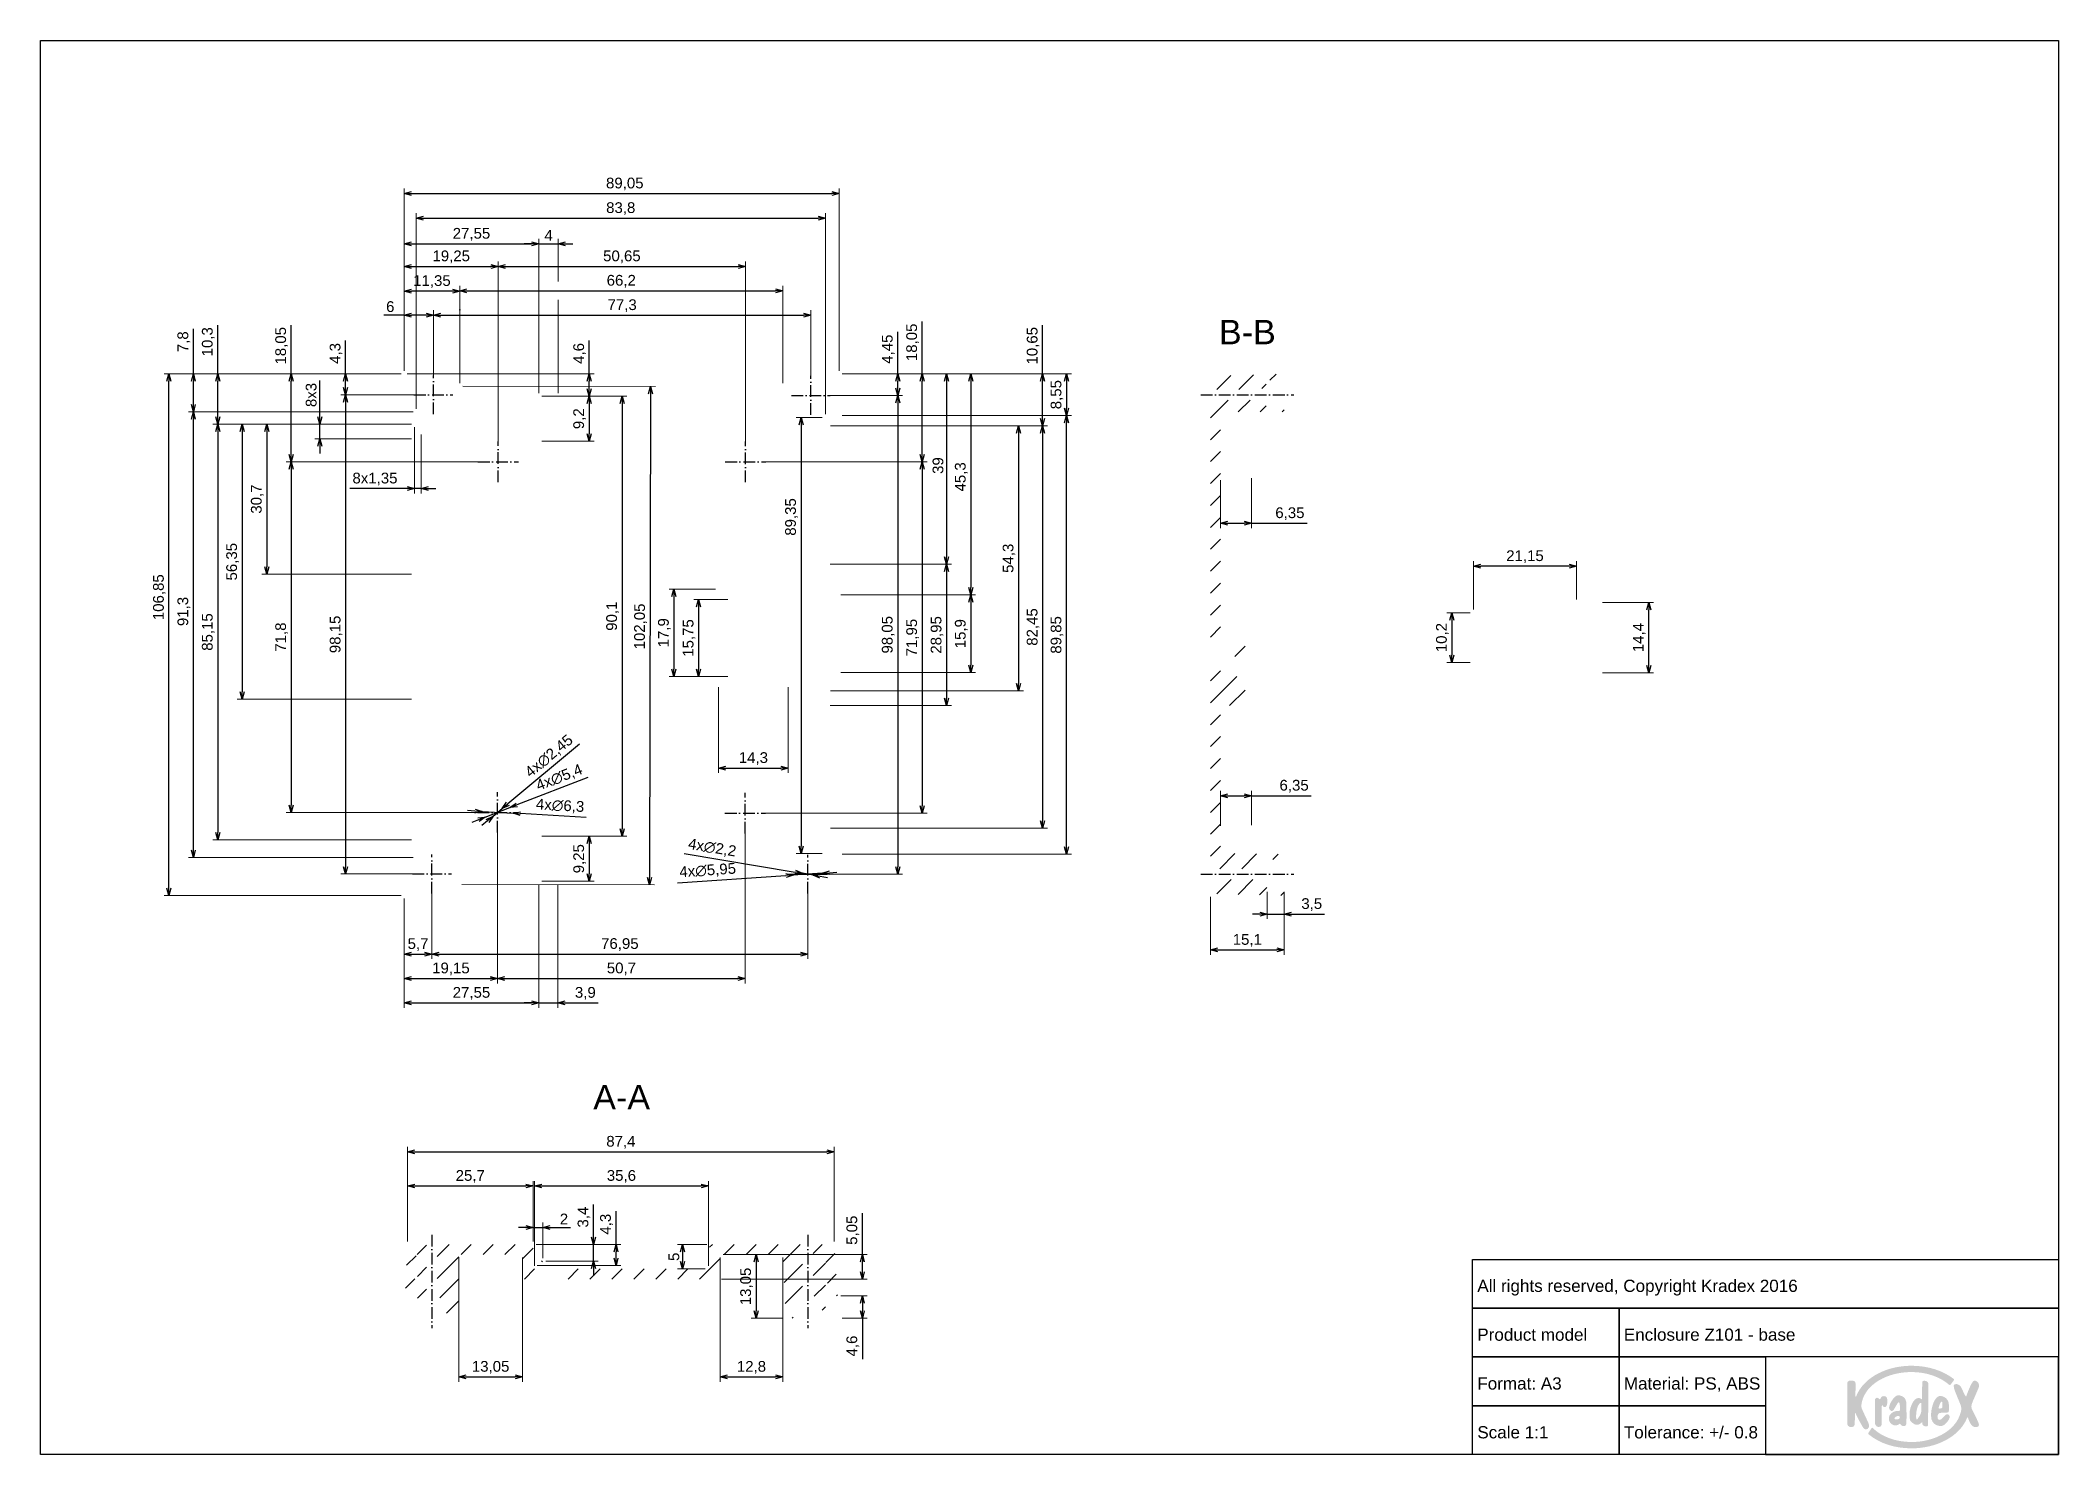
# Paper-space layout 'Base' of a CAD drawing. Header units: millimetres. Extents: x 0 to 414, y 1 to 290.
import ezdxf

# ---------------------------------------------------------------- set-up
doc = ezdxf.new("R2010")
doc.units = ezdxf.units.MM
doc.linetypes.add('ACAD_ISO10W100', pattern=[18, 12, -3, 0, -3])
for name, color, linetype, lineweight in [('MD_Annotation', 7, 'Continuous', 25), ('MD_Axes', 7, 'ACAD_ISO10W100', 25), ('MD_Hatching', 7, 'Continuous', 25)]:
    doc.layers.add(name, color=color, linetype=linetype, lineweight=lineweight)
doc.layers.add('Tabelka', color=7, linetype='Continuous')
doc.styles.get("Standard").update_dxf_attribs({"font": 'arial.ttf'})
doc.dimstyles.new('ISO-25', dxfattribs={"dimtxt": 2.2, "dimasz": 1.5, "dimexe": 1, "dimexo": 0.625, "dimtad": 1, "dimrnd": 0.05, "dimtxsty": 'Standard', "dimblk": 'OPEN30', "dimcen": 2.5, "dimadec": 0, "dimazin": 0, "dimtfac": 1, "dimtmove": 0, "dimatfit": 3, "dimfxl": 1, "dimlwe": 18, "dimarcsym": 0})

psp = doc.layouts.new('Base')

# ---------------------------------------------------------------- texts
at = {"insert": (293.511, 40.533), "char_height": 2.5, "attachment_point": 1}
psp.add_mtext_dynamic_manual_height_columns('\\P All rights reserved, Copyright Kradex 2016', width=120, gutter_width=12.5, heights=[0], dxfattribs=at)
at = {"layer": 'MD_Annotation', "color": 7, "char_height": 5, "attachment_point": 8}
for s, insert, width in [('B-B', (247.392, 227.958), 35.74352), ('A-A', (119.28, 71.235), 14.16439)]:
    psp.add_mtext(s, dxfattribs=dict(at, insert=insert, width=width))
at = {"layer": 'Tabelka', "char_height": 2.5, "attachment_point": 1}
for s, width, heights, insert in [('\\pi15;\\P\\pi0; Product model', 30, [9.962], (293.511, 30.533)), ('\\P Enclosure Z101 - base ', 90, [0], (323.511, 30.533)), ('\\P Format: A3', 30, [0], (293.511, 20.533)), ('\\P Material: PS, ABS', 30, [0], (323.511, 20.533)), ('\\P Scale 1:1', 30, [0], (293.511, 10.533)), ('\\P Tolerance: +/- 0.8', 30, [0], (323.511, 10.533))]:
    psp.add_mtext_dynamic_manual_height_columns(s, width=width, gutter_width=12.5, heights=heights, dxfattribs=dict(at, insert=insert))

# ---------------------------------------------------------------- blocks, each defined once
blk = doc.blocks.new('_Open30')
at = {"color": 0, "linetype": 'ByBlock', "lineweight": -2}
for p, q in [((-1, 0.27), (0, 0)), ((0, 0), (-1, -0.27)), ((0, 0), (-1, 0))]:
    blk.add_line(p, q, dxfattribs=at)
blk = doc.blocks.new('*D49')
at = {"layer": 'Defpoints', "color": 0, "transparency": 16777216}
for p in [(26.58, 221.91), (74.76, 221.91), (74.76, 115.06)]:
    blk.add_point(p, dxfattribs=at)
at = {"layer": 'MD_Annotation', "color": 0, "lineweight": 18, "transparency": 16777216}
for p, q in [((74.13, 221.91), (25.58, 221.91)), ((74.13, 115.06), (25.58, 115.06))]:
    blk.add_line(p, q, dxfattribs=at)
at = {"layer": 'MD_Annotation', "color": 0, "lineweight": -2, "transparency": 16777216}
blk.add_line((26.58, 116.56), (26.58, 220.41), dxfattribs=at)
at = {"layer": 'MD_Annotation', "color": 0, "lineweight": -2, "transparency": 16777216, "xscale": 1.5, "yscale": 1.5, "zscale": 1.5}
for p, rotation in [((26.58, 221.91), 90), ((26.58, 115.06), 270)]:
    blk.add_blockref('_Open30', p, dxfattribs=dict(at, rotation=rotation))
at = {"layer": 'MD_Annotation', "color": 0, "transparency": 16777216, "insert": (24.63, 176.15), "char_height": 2.2, "attachment_point": 5, "rotation": 90}
blk.add_mtext('106,85', dxfattribs=at)
blk = doc.blocks.new('*D50')
at = {"layer": 'Defpoints', "color": 0, "transparency": 16777216}
for p in [(163.81, 258.83), (74.76, 221.91), (163.81, 221.91)]:
    blk.add_point(p, dxfattribs=at)
at = {"layer": 'MD_Annotation', "color": 0, "lineweight": 18, "transparency": 16777216}
for p, q in [((74.76, 222.54), (74.76, 259.83)), ((163.81, 222.54), (163.81, 259.83))]:
    blk.add_line(p, q, dxfattribs=at)
at = {"layer": 'MD_Annotation', "color": 0, "lineweight": -2, "transparency": 16777216}
blk.add_line((76.26, 258.83), (162.31, 258.83), dxfattribs=at)
at = {"layer": 'MD_Annotation', "color": 0, "lineweight": -2, "transparency": 16777216, "xscale": 1.5, "yscale": 1.5, "zscale": 1.5, "rotation": 180}
blk.add_blockref('_Open30', (74.76, 258.83), dxfattribs=at)
at = {"layer": 'MD_Annotation', "color": 0, "lineweight": -2, "transparency": 16777216, "xscale": 1.5, "yscale": 1.5, "zscale": 1.5}
blk.add_blockref('_Open30', (163.81, 258.83), dxfattribs=at)
at = {"layer": 'MD_Annotation', "color": 0, "transparency": 16777216, "insert": (119.92, 260.78), "char_height": 2.2, "attachment_point": 5}
blk.add_mtext('89,05', dxfattribs=at)
blk = doc.blocks.new('*D51')
at = {"layer": 'Defpoints', "color": 0, "transparency": 16777216}
for p in [(86.11, 219.36), (85.92, 117.31), (124.99, 117.24)]:
    blk.add_point(p, dxfattribs=at)
at = {"layer": 'MD_Annotation', "color": 0, "lineweight": 18, "transparency": 16777216}
for p, q in [((86.74, 219.35), (126.18, 219.28)), ((86.54, 117.31), (125.99, 117.24))]:
    blk.add_line(p, q, dxfattribs=at)
at = {"layer": 'MD_Annotation', "color": 0, "lineweight": -2, "transparency": 16777216}
blk.add_line((125.18, 217.78), (124.99, 118.74), dxfattribs=at)
at = {"layer": 'MD_Annotation', "color": 0, "lineweight": -2, "transparency": 16777216, "xscale": 1.5, "yscale": 1.5, "zscale": 1.5}
for p, rotation in [((125.18, 219.28), 89.89151374201701), ((124.99, 117.24), 269.891513742017)]:
    blk.add_blockref('_Open30', p, dxfattribs=dict(at, rotation=rotation))
at = {"layer": 'MD_Annotation', "color": 0, "transparency": 16777216, "insert": (123.14, 170.16), "char_height": 2.2, "attachment_point": 5, "rotation": 89.8915}
blk.add_mtext('102,05', dxfattribs=at)
blk = doc.blocks.new('*D52')
at = {"layer": 'Defpoints', "color": 0, "transparency": 16777216}
for p in [(31.58, 214.09), (77.19, 214.09), (77.19, 122.81)]:
    blk.add_point(p, dxfattribs=at)
at = {"layer": 'MD_Annotation', "color": 0, "lineweight": 18, "transparency": 16777216}
for p, q in [((76.56, 214.09), (30.58, 214.09)), ((76.56, 122.81), (30.58, 122.81))]:
    blk.add_line(p, q, dxfattribs=at)
at = {"layer": 'MD_Annotation', "color": 0, "lineweight": -2, "transparency": 16777216}
blk.add_line((31.58, 124.31), (31.58, 212.59), dxfattribs=at)
at = {"layer": 'MD_Annotation', "color": 0, "lineweight": -2, "transparency": 16777216, "xscale": 1.5, "yscale": 1.5, "zscale": 1.5}
for p, rotation in [((31.58, 214.09), 90), ((31.58, 122.81), 270)]:
    blk.add_blockref('_Open30', p, dxfattribs=dict(at, rotation=rotation))
at = {"layer": 'MD_Annotation', "color": 0, "transparency": 16777216, "insert": (29.63, 173.23), "char_height": 2.2, "attachment_point": 5, "rotation": 90}
blk.add_mtext('91,3', dxfattribs=at)
blk = doc.blocks.new('*D53')
at = {"layer": 'Defpoints', "color": 0, "transparency": 16777216}
for p in [(152.29, 238.91), (86.11, 219.36), (152.29, 219.36)]:
    blk.add_point(p, dxfattribs=at)
at = {"layer": 'MD_Annotation', "color": 0, "lineweight": 18, "transparency": 16777216}
for p, q in [((86.11, 219.98), (86.11, 239.91)), ((152.29, 219.98), (152.29, 239.91))]:
    blk.add_line(p, q, dxfattribs=at)
at = {"layer": 'MD_Annotation', "color": 0, "lineweight": -2, "transparency": 16777216}
blk.add_line((87.61, 238.91), (150.79, 238.91), dxfattribs=at)
at = {"layer": 'MD_Annotation', "color": 0, "lineweight": -2, "transparency": 16777216, "xscale": 1.5, "yscale": 1.5, "zscale": 1.5, "rotation": 180}
blk.add_blockref('_Open30', (86.11, 238.91), dxfattribs=at)
at = {"layer": 'MD_Annotation', "color": 0, "lineweight": -2, "transparency": 16777216, "xscale": 1.5, "yscale": 1.5, "zscale": 1.5}
blk.add_blockref('_Open30', (152.29, 238.91), dxfattribs=at)
at = {"layer": 'MD_Annotation', "color": 0, "transparency": 16777216, "insert": (119.2, 240.86), "char_height": 2.2, "attachment_point": 5}
blk.add_mtext('66,2', dxfattribs=at)
blk = doc.blocks.new('*D54')
at = {"layer": 'Defpoints', "color": 0, "transparency": 16777216}
for p in [(80.73, 233.91), (74.76, 221.91), (80.73, 220.58)]:
    blk.add_point(p, dxfattribs=at)
at = {"layer": 'MD_Annotation', "color": 0, "lineweight": -2, "transparency": 16777216}
for p, q in [((74.76, 233.91), (70.55, 233.91)), ((79.23, 233.91), (76.26, 233.91))]:
    blk.add_line(p, q, dxfattribs=at)
at = {"layer": 'MD_Annotation', "color": 0, "lineweight": 18, "transparency": 16777216}
for p, q in [((74.76, 222.54), (74.76, 234.91)), ((80.73, 221.21), (80.73, 234.91))]:
    blk.add_line(p, q, dxfattribs=at)
at = {"layer": 'MD_Annotation', "color": 0, "lineweight": -2, "transparency": 16777216, "xscale": 1.5, "yscale": 1.5, "zscale": 1.5, "rotation": 180}
blk.add_blockref('_Open30', (74.76, 233.91), dxfattribs=at)
at = {"layer": 'MD_Annotation', "color": 0, "lineweight": -2, "transparency": 16777216, "xscale": 1.5, "yscale": 1.5, "zscale": 1.5}
blk.add_blockref('_Open30', (80.73, 233.91), dxfattribs=at)
at = {"layer": 'MD_Annotation', "color": 0, "transparency": 16777216, "insert": (71.9, 235.66), "char_height": 2.2, "attachment_point": 5}
blk.add_mtext('6', dxfattribs=at)
blk = doc.blocks.new('*D55')
at = {"layer": 'Defpoints', "color": 0, "transparency": 16777216}
for p in [(158.03, 233.91), (80.73, 220.58), (158.03, 220.46)]:
    blk.add_point(p, dxfattribs=at)
at = {"layer": 'MD_Annotation', "color": 0, "lineweight": 18, "transparency": 16777216}
for p, q in [((80.73, 221.21), (80.73, 234.91)), ((158.03, 221.08), (158.03, 234.91))]:
    blk.add_line(p, q, dxfattribs=at)
at = {"layer": 'MD_Annotation', "color": 0, "lineweight": -2, "transparency": 16777216}
blk.add_line((82.23, 233.91), (156.53, 233.91), dxfattribs=at)
at = {"layer": 'MD_Annotation', "color": 0, "lineweight": -2, "transparency": 16777216, "xscale": 1.5, "yscale": 1.5, "zscale": 1.5, "rotation": 180}
blk.add_blockref('_Open30', (80.73, 233.91), dxfattribs=at)
at = {"layer": 'MD_Annotation', "color": 0, "lineweight": -2, "transparency": 16777216, "xscale": 1.5, "yscale": 1.5, "zscale": 1.5}
blk.add_blockref('_Open30', (158.03, 233.91), dxfattribs=at)
at = {"layer": 'MD_Annotation', "color": 0, "transparency": 16777216, "insert": (119.38, 235.86), "char_height": 2.2, "attachment_point": 5}
blk.add_mtext('77,3', dxfattribs=at)
blk = doc.blocks.new('*D56')
at = {"layer": 'Defpoints', "color": 0, "transparency": 16777216}
for p in [(94.01, 243.91), (74.76, 221.91), (94.01, 207.03)]:
    blk.add_point(p, dxfattribs=at)
at = {"layer": 'MD_Annotation', "color": 0, "lineweight": 18, "transparency": 16777216}
for p, q in [((74.76, 222.54), (74.76, 244.91)), ((94.01, 207.66), (94.01, 244.91))]:
    blk.add_line(p, q, dxfattribs=at)
at = {"layer": 'MD_Annotation', "color": 0, "lineweight": -2, "transparency": 16777216}
blk.add_line((76.26, 243.91), (92.51, 243.91), dxfattribs=at)
at = {"layer": 'MD_Annotation', "color": 0, "lineweight": -2, "transparency": 16777216, "xscale": 1.5, "yscale": 1.5, "zscale": 1.5, "rotation": 180}
blk.add_blockref('_Open30', (74.76, 243.91), dxfattribs=at)
at = {"layer": 'MD_Annotation', "color": 0, "lineweight": -2, "transparency": 16777216, "xscale": 1.5, "yscale": 1.5, "zscale": 1.5}
blk.add_blockref('_Open30', (94.01, 243.91), dxfattribs=at)
at = {"layer": 'MD_Annotation', "color": 0, "transparency": 16777216, "insert": (84.38, 245.86), "char_height": 2.2, "attachment_point": 5}
blk.add_mtext('19,25', dxfattribs=at)
blk = doc.blocks.new('*D57')
at = {"layer": 'Defpoints', "color": 0, "transparency": 16777216}
for p in [(144.66, 243.91), (94.01, 207.03), (144.66, 207.01)]:
    blk.add_point(p, dxfattribs=at)
at = {"layer": 'MD_Annotation', "color": 0, "lineweight": 18, "transparency": 16777216}
for p, q in [((94.01, 207.66), (94.01, 244.91)), ((144.66, 207.63), (144.66, 244.91))]:
    blk.add_line(p, q, dxfattribs=at)
at = {"layer": 'MD_Annotation', "color": 0, "lineweight": -2, "transparency": 16777216}
blk.add_line((95.51, 243.91), (143.16, 243.91), dxfattribs=at)
at = {"layer": 'MD_Annotation', "color": 0, "lineweight": -2, "transparency": 16777216, "xscale": 1.5, "yscale": 1.5, "zscale": 1.5, "rotation": 180}
blk.add_blockref('_Open30', (94.01, 243.91), dxfattribs=at)
at = {"layer": 'MD_Annotation', "color": 0, "lineweight": -2, "transparency": 16777216, "xscale": 1.5, "yscale": 1.5, "zscale": 1.5}
blk.add_blockref('_Open30', (144.66, 243.91), dxfattribs=at)
at = {"layer": 'MD_Annotation', "color": 0, "transparency": 16777216, "insert": (119.33, 245.86), "char_height": 2.2, "attachment_point": 5}
blk.add_mtext('50,65', dxfattribs=at)
blk = doc.blocks.new('*D58')
at = {"layer": 'Defpoints', "color": 0, "transparency": 16777216}
for p in [(102.31, 248.54), (74.76, 221.91), (102.31, 217.31)]:
    blk.add_point(p, dxfattribs=at)
at = {"layer": 'MD_Annotation', "color": 0, "lineweight": 18, "transparency": 16777216}
for p, q in [((74.76, 222.54), (74.76, 249.54)), ((102.31, 217.94), (102.31, 249.54))]:
    blk.add_line(p, q, dxfattribs=at)
at = {"layer": 'MD_Annotation', "color": 0, "lineweight": -2, "transparency": 16777216}
blk.add_line((76.26, 248.54), (100.81, 248.54), dxfattribs=at)
at = {"layer": 'MD_Annotation', "color": 0, "lineweight": -2, "transparency": 16777216, "xscale": 1.5, "yscale": 1.5, "zscale": 1.5, "rotation": 180}
blk.add_blockref('_Open30', (74.76, 248.54), dxfattribs=at)
at = {"layer": 'MD_Annotation', "color": 0, "lineweight": -2, "transparency": 16777216, "xscale": 1.5, "yscale": 1.5, "zscale": 1.5}
blk.add_blockref('_Open30', (102.31, 248.54), dxfattribs=at)
at = {"layer": 'MD_Annotation', "color": 0, "transparency": 16777216, "insert": (88.53, 250.48), "char_height": 2.2, "attachment_point": 5}
blk.add_mtext('27,55', dxfattribs=at)
blk = doc.blocks.new('*D59')
at = {"layer": 'Defpoints', "color": 0, "transparency": 16777216}
for p in [(106.31, 248.54), (102.31, 217.31), (106.31, 217.31)]:
    blk.add_point(p, dxfattribs=at)
at = {"layer": 'MD_Annotation', "color": 0, "lineweight": -2, "transparency": 16777216}
for p, q in [((100.81, 248.54), (99.31, 248.54)), ((102.31, 248.54), (106.31, 248.54)), ((107.81, 248.54), (109.31, 248.54))]:
    blk.add_line(p, q, dxfattribs=at)
at = {"layer": 'MD_Annotation', "color": 0, "lineweight": 18, "transparency": 16777216}
for p, q in [((102.31, 240.79), (102.31, 249.54)), ((106.31, 240.79), (106.31, 249.54)), ((102.31, 217.94), (102.31, 237.04)), ((106.31, 217.94), (106.31, 237.04))]:
    blk.add_line(p, q, dxfattribs=at)
at = {"layer": 'MD_Annotation', "color": 0, "lineweight": -2, "transparency": 16777216, "xscale": 1.5, "yscale": 1.5, "zscale": 1.5}
blk.add_blockref('_Open30', (102.31, 248.54), dxfattribs=at)
at = {"layer": 'MD_Annotation', "color": 0, "lineweight": -2, "transparency": 16777216, "xscale": 1.5, "yscale": 1.5, "zscale": 1.5, "rotation": 180}
blk.add_blockref('_Open30', (106.31, 248.54), dxfattribs=at)
at = {"layer": 'MD_Annotation', "color": 0, "transparency": 16777216, "insert": (104.31, 250.26), "char_height": 2.2, "attachment_point": 5}
blk.add_mtext('4', dxfattribs=at)
blk = doc.blocks.new('*D60')
at = {"layer": 'Defpoints', "color": 0, "transparency": 16777216}
for p in [(74.76, 221.91), (62.76, 217.61), (77.76, 217.61)]:
    blk.add_point(p, dxfattribs=at)
at = {"layer": 'MD_Annotation', "color": 0, "lineweight": -2, "transparency": 16777216}
for p, q in [((62.76, 221.91), (62.76, 228.75)), ((62.76, 219.11), (62.76, 220.41))]:
    blk.add_line(p, q, dxfattribs=at)
at = {"layer": 'MD_Annotation', "color": 0, "lineweight": 18, "transparency": 16777216}
for p, q in [((74.13, 221.91), (61.76, 221.91)), ((77.13, 217.61), (61.76, 217.61))]:
    blk.add_line(p, q, dxfattribs=at)
at = {"layer": 'MD_Annotation', "color": 0, "lineweight": -2, "transparency": 16777216, "xscale": 1.5, "yscale": 1.5, "zscale": 1.5}
for p, rotation in [((62.76, 221.91), 90), ((62.76, 217.61), 270)]:
    blk.add_blockref('_Open30', p, dxfattribs=dict(at, rotation=rotation))
at = {"layer": 'MD_Annotation', "color": 0, "transparency": 16777216, "insert": (60.81, 226.08), "char_height": 2.2, "attachment_point": 5, "rotation": 90}
blk.add_mtext('4,3', dxfattribs=at)
blk = doc.blocks.new('*D61')
at = {"layer": 'Defpoints', "color": 0, "transparency": 16777216}
for p in [(77.76, 217.61), (62.76, 119.46), (77.46, 119.46)]:
    blk.add_point(p, dxfattribs=at)
at = {"layer": 'MD_Annotation', "color": 0, "lineweight": 18, "transparency": 16777216}
for p, q in [((77.13, 217.61), (61.76, 217.61)), ((76.83, 119.46), (61.76, 119.46))]:
    blk.add_line(p, q, dxfattribs=at)
at = {"layer": 'MD_Annotation', "color": 0, "lineweight": -2, "transparency": 16777216}
blk.add_line((62.76, 216.11), (62.76, 120.96), dxfattribs=at)
at = {"layer": 'MD_Annotation', "color": 0, "lineweight": -2, "transparency": 16777216, "xscale": 1.5, "yscale": 1.5, "zscale": 1.5}
for p, rotation in [((62.76, 217.61), 90), ((62.76, 119.46), 270)]:
    blk.add_blockref('_Open30', p, dxfattribs=dict(at, rotation=rotation))
at = {"layer": 'MD_Annotation', "color": 0, "transparency": 16777216, "insert": (60.81, 168.53), "char_height": 2.2, "attachment_point": 5, "rotation": 90}
blk.add_mtext('98,15', dxfattribs=at)
blk = doc.blocks.new('*D62')
at = {"layer": 'Defpoints', "color": 0, "transparency": 16777216}
for p in [(74.76, 221.91), (102.31, 217.31), (112.63, 217.31)]:
    blk.add_point(p, dxfattribs=at)
at = {"layer": 'MD_Annotation', "color": 0, "lineweight": -2, "transparency": 16777216}
for p, q in [((112.63, 221.91), (112.63, 228.75)), ((112.63, 218.81), (112.63, 220.41))]:
    blk.add_line(p, q, dxfattribs=at)
at = {"layer": 'MD_Annotation', "color": 0, "lineweight": 18, "transparency": 16777216}
for p, q in [((75.38, 221.91), (113.63, 221.91)), ((102.94, 217.31), (113.63, 217.31))]:
    blk.add_line(p, q, dxfattribs=at)
at = {"layer": 'MD_Annotation', "color": 0, "lineweight": -2, "transparency": 16777216, "xscale": 1.5, "yscale": 1.5, "zscale": 1.5}
for p, rotation in [((112.63, 221.91), 90), ((112.63, 217.31), 270)]:
    blk.add_blockref('_Open30', p, dxfattribs=dict(at, rotation=rotation))
at = {"layer": 'MD_Annotation', "color": 0, "transparency": 16777216, "insert": (110.68, 226.08), "char_height": 2.2, "attachment_point": 5, "rotation": 90}
blk.add_mtext('4,6', dxfattribs=at)
blk = doc.blocks.new('*D63')
at = {"layer": 'Defpoints', "color": 0, "transparency": 16777216}
for p in [(102.31, 217.31), (102.31, 208.11), (112.63, 208.11)]:
    blk.add_point(p, dxfattribs=at)
at = {"layer": 'MD_Annotation', "color": 0, "lineweight": 18, "transparency": 16777216}
for p, q in [((102.94, 217.31), (113.63, 217.31)), ((102.94, 208.11), (113.63, 208.11))]:
    blk.add_line(p, q, dxfattribs=at)
at = {"layer": 'MD_Annotation', "color": 0, "lineweight": -2, "transparency": 16777216}
blk.add_line((112.63, 215.81), (112.63, 209.61), dxfattribs=at)
at = {"layer": 'MD_Annotation', "color": 0, "lineweight": -2, "transparency": 16777216, "xscale": 1.5, "yscale": 1.5, "zscale": 1.5}
for p, rotation in [((112.63, 217.31), 90), ((112.63, 208.11), 270)]:
    blk.add_blockref('_Open30', p, dxfattribs=dict(at, rotation=rotation))
at = {"layer": 'MD_Annotation', "color": 0, "transparency": 16777216, "insert": (110.68, 212.71), "char_height": 2.2, "attachment_point": 5, "rotation": 90}
blk.add_mtext('9,2', dxfattribs=at)
blk = doc.blocks.new('*D64')
at = {"layer": 'Defpoints', "color": 0, "transparency": 16777216}
for p in [(90.86, 203.88), (51.61, 132.08), (90.73, 132.08)]:
    blk.add_point(p, dxfattribs=at)
at = {"layer": 'MD_Annotation', "color": 0, "lineweight": 18, "transparency": 16777216}
for p, q in [((90.23, 203.88), (50.61, 203.88)), ((90.11, 132.08), (50.61, 132.08))]:
    blk.add_line(p, q, dxfattribs=at)
at = {"layer": 'MD_Annotation', "color": 0, "lineweight": -2, "transparency": 16777216}
blk.add_line((51.61, 202.38), (51.61, 133.58), dxfattribs=at)
at = {"layer": 'MD_Annotation', "color": 0, "lineweight": -2, "transparency": 16777216, "xscale": 1.5, "yscale": 1.5, "zscale": 1.5}
for p, rotation in [((51.61, 203.88), 90), ((51.61, 132.08), 270)]:
    blk.add_blockref('_Open30', p, dxfattribs=dict(at, rotation=rotation))
at = {"layer": 'MD_Annotation', "color": 0, "transparency": 16777216, "insert": (49.66, 167.98), "char_height": 2.2, "attachment_point": 5, "rotation": 90}
blk.add_mtext('71,8', dxfattribs=at)
blk = doc.blocks.new('*D65')
at = {"layer": 'Defpoints', "color": 0, "transparency": 16777216}
for p in [(74.76, 221.91), (36.58, 211.6), (76.88, 211.6)]:
    blk.add_point(p, dxfattribs=at)
at = {"layer": 'MD_Annotation', "color": 0, "lineweight": -2, "transparency": 16777216}
for p, q in [((36.58, 221.91), (36.58, 231.85)), ((36.58, 213.1), (36.58, 220.41))]:
    blk.add_line(p, q, dxfattribs=at)
at = {"layer": 'MD_Annotation', "color": 0, "lineweight": 18, "transparency": 16777216}
for p, q in [((74.13, 221.91), (35.58, 221.91)), ((76.26, 211.6), (35.58, 211.6))]:
    blk.add_line(p, q, dxfattribs=at)
at = {"layer": 'MD_Annotation', "color": 0, "lineweight": -2, "transparency": 16777216, "xscale": 1.5, "yscale": 1.5, "zscale": 1.5}
for p, rotation in [((36.58, 221.91), 90), ((36.58, 211.6), 270)]:
    blk.add_blockref('_Open30', p, dxfattribs=dict(at, rotation=rotation))
at = {"layer": 'MD_Annotation', "color": 0, "transparency": 16777216, "insert": (34.63, 228.47), "char_height": 2.2, "attachment_point": 5, "rotation": 90}
blk.add_mtext('10,3', dxfattribs=at)
blk = doc.blocks.new('*D66')
at = {"layer": 'Defpoints', "color": 0, "transparency": 16777216}
for p in [(80.43, 116.48), (74.76, 115.06), (80.43, 103.06)]:
    blk.add_point(p, dxfattribs=at)
at = {"layer": 'MD_Annotation', "color": 0, "lineweight": 18, "transparency": 16777216}
for p, q in [((80.43, 115.86), (80.43, 102.06)), ((74.76, 114.43), (74.76, 102.06))]:
    blk.add_line(p, q, dxfattribs=at)
at = {"layer": 'MD_Annotation', "color": 0, "lineweight": -2, "transparency": 16777216}
blk.add_line((76.26, 103.06), (78.93, 103.06), dxfattribs=at)
at = {"layer": 'MD_Annotation', "color": 0, "lineweight": -2, "transparency": 16777216, "xscale": 1.5, "yscale": 1.5, "zscale": 1.5, "rotation": 180}
blk.add_blockref('_Open30', (74.76, 103.06), dxfattribs=at)
at = {"layer": 'MD_Annotation', "color": 0, "lineweight": -2, "transparency": 16777216, "xscale": 1.5, "yscale": 1.5, "zscale": 1.5}
blk.add_blockref('_Open30', (80.43, 103.06), dxfattribs=at)
at = {"layer": 'MD_Annotation', "color": 0, "transparency": 16777216, "insert": (77.59, 105), "char_height": 2.2, "attachment_point": 5}
blk.add_mtext('5,7', dxfattribs=at)
blk = doc.blocks.new('*D67')
at = {"layer": 'Defpoints', "color": 0, "transparency": 16777216}
for p in [(80.43, 116.48), (157.38, 116.46), (157.38, 103.06)]:
    blk.add_point(p, dxfattribs=at)
at = {"layer": 'MD_Annotation', "color": 0, "lineweight": 18, "transparency": 16777216}
for p, q in [((80.43, 115.86), (80.43, 102.06)), ((157.38, 115.84), (157.38, 102.06))]:
    blk.add_line(p, q, dxfattribs=at)
at = {"layer": 'MD_Annotation', "color": 0, "lineweight": -2, "transparency": 16777216}
blk.add_line((81.93, 103.06), (155.88, 103.06), dxfattribs=at)
at = {"layer": 'MD_Annotation', "color": 0, "lineweight": -2, "transparency": 16777216, "xscale": 1.5, "yscale": 1.5, "zscale": 1.5, "rotation": 180}
blk.add_blockref('_Open30', (80.43, 103.06), dxfattribs=at)
at = {"layer": 'MD_Annotation', "color": 0, "lineweight": -2, "transparency": 16777216, "xscale": 1.5, "yscale": 1.5, "zscale": 1.5}
blk.add_blockref('_Open30', (157.38, 103.06), dxfattribs=at)
at = {"layer": 'MD_Annotation', "color": 0, "transparency": 16777216, "insert": (118.91, 105.01), "char_height": 2.2, "attachment_point": 5}
blk.add_mtext('76,95', dxfattribs=at)
blk = doc.blocks.new('*D68')
at = {"layer": 'Defpoints', "color": 0, "transparency": 16777216}
for p in [(93.88, 128.93), (74.76, 115.06), (93.88, 98.06)]:
    blk.add_point(p, dxfattribs=at)
at = {"layer": 'MD_Annotation', "color": 0, "lineweight": 18, "transparency": 16777216}
for p, q in [((93.88, 128.31), (93.88, 97.06)), ((74.76, 114.43), (74.76, 97.06))]:
    blk.add_line(p, q, dxfattribs=at)
at = {"layer": 'MD_Annotation', "color": 0, "lineweight": -2, "transparency": 16777216}
blk.add_line((76.26, 98.06), (92.38, 98.06), dxfattribs=at)
at = {"layer": 'MD_Annotation', "color": 0, "lineweight": -2, "transparency": 16777216, "xscale": 1.5, "yscale": 1.5, "zscale": 1.5, "rotation": 180}
blk.add_blockref('_Open30', (74.76, 98.06), dxfattribs=at)
at = {"layer": 'MD_Annotation', "color": 0, "lineweight": -2, "transparency": 16777216, "xscale": 1.5, "yscale": 1.5, "zscale": 1.5}
blk.add_blockref('_Open30', (93.88, 98.06), dxfattribs=at)
at = {"layer": 'MD_Annotation', "color": 0, "transparency": 16777216, "insert": (84.32, 100.01), "char_height": 2.2, "attachment_point": 5}
blk.add_mtext('19,15', dxfattribs=at)
blk = doc.blocks.new('*D69')
at = {"layer": 'Defpoints', "color": 0, "transparency": 16777216}
for p in [(93.88, 128.93), (144.58, 128.76), (144.58, 98.06)]:
    blk.add_point(p, dxfattribs=at)
at = {"layer": 'MD_Annotation', "color": 0, "lineweight": 18, "transparency": 16777216}
for p, q in [((93.88, 128.31), (93.88, 97.06)), ((144.58, 128.13), (144.58, 97.06))]:
    blk.add_line(p, q, dxfattribs=at)
at = {"layer": 'MD_Annotation', "color": 0, "lineweight": -2, "transparency": 16777216}
blk.add_line((95.38, 98.06), (143.08, 98.06), dxfattribs=at)
at = {"layer": 'MD_Annotation', "color": 0, "lineweight": -2, "transparency": 16777216, "xscale": 1.5, "yscale": 1.5, "zscale": 1.5, "rotation": 180}
blk.add_blockref('_Open30', (93.88, 98.06), dxfattribs=at)
at = {"layer": 'MD_Annotation', "color": 0, "lineweight": -2, "transparency": 16777216, "xscale": 1.5, "yscale": 1.5, "zscale": 1.5}
blk.add_blockref('_Open30', (144.58, 98.06), dxfattribs=at)
at = {"layer": 'MD_Annotation', "color": 0, "transparency": 16777216, "insert": (119.23, 100.01), "char_height": 2.2, "attachment_point": 5}
blk.add_mtext('50,7', dxfattribs=at)
blk = doc.blocks.new('*D70')
at = {"layer": 'Defpoints', "color": 0, "transparency": 16777216}
for p in [(102.31, 117.96), (74.76, 115.06), (102.31, 93.06)]:
    blk.add_point(p, dxfattribs=at)
at = {"layer": 'MD_Annotation', "color": 0, "lineweight": 18, "transparency": 16777216}
for p, q in [((102.31, 117.34), (102.31, 92.06)), ((74.76, 114.43), (74.76, 92.06))]:
    blk.add_line(p, q, dxfattribs=at)
at = {"layer": 'MD_Annotation', "color": 0, "lineweight": -2, "transparency": 16777216}
blk.add_line((76.26, 93.06), (100.81, 93.06), dxfattribs=at)
at = {"layer": 'MD_Annotation', "color": 0, "lineweight": -2, "transparency": 16777216, "xscale": 1.5, "yscale": 1.5, "zscale": 1.5, "rotation": 180}
blk.add_blockref('_Open30', (74.76, 93.06), dxfattribs=at)
at = {"layer": 'MD_Annotation', "color": 0, "lineweight": -2, "transparency": 16777216, "xscale": 1.5, "yscale": 1.5, "zscale": 1.5}
blk.add_blockref('_Open30', (102.31, 93.06), dxfattribs=at)
at = {"layer": 'MD_Annotation', "color": 0, "transparency": 16777216, "insert": (88.53, 95.01), "char_height": 2.2, "attachment_point": 5}
blk.add_mtext('27,55', dxfattribs=at)
blk = doc.blocks.new('*D71')
at = {"layer": 'Defpoints', "color": 0, "transparency": 16777216}
for p in [(102.31, 117.96), (106.21, 117.96), (106.21, 93.06)]:
    blk.add_point(p, dxfattribs=at)
at = {"layer": 'MD_Annotation', "color": 0, "lineweight": 18, "transparency": 16777216}
for p, q in [((102.31, 117.34), (102.31, 92.06)), ((106.21, 117.34), (106.21, 92.06))]:
    blk.add_line(p, q, dxfattribs=at)
at = {"layer": 'MD_Annotation', "color": 0, "lineweight": -2, "transparency": 16777216}
for p, q in [((100.81, 93.06), (99.31, 93.06)), ((102.31, 93.06), (106.21, 93.06)), ((107.71, 93.06), (114.47, 93.06))]:
    blk.add_line(p, q, dxfattribs=at)
at = {"layer": 'MD_Annotation', "color": 0, "lineweight": -2, "transparency": 16777216, "xscale": 1.5, "yscale": 1.5, "zscale": 1.5}
blk.add_blockref('_Open30', (102.31, 93.06), dxfattribs=at)
at = {"layer": 'MD_Annotation', "color": 0, "lineweight": -2, "transparency": 16777216, "xscale": 1.5, "yscale": 1.5, "zscale": 1.5, "rotation": 180}
blk.add_blockref('_Open30', (106.21, 93.06), dxfattribs=at)
at = {"layer": 'MD_Annotation', "color": 0, "transparency": 16777216, "insert": (111.84, 95.01), "char_height": 2.2, "attachment_point": 5}
blk.add_mtext('3,9', dxfattribs=at)
blk = doc.blocks.new('*D72')
at = {"layer": 'Defpoints', "color": 0, "transparency": 16777216}
for p in [(163.81, 221.91), (161.01, 217.48), (175.81, 217.48)]:
    blk.add_point(p, dxfattribs=at)
at = {"layer": 'MD_Annotation', "color": 0, "lineweight": -2, "transparency": 16777216}
for p, q in [((175.81, 221.91), (175.81, 230.48)), ((175.81, 218.98), (175.81, 220.41))]:
    blk.add_line(p, q, dxfattribs=at)
at = {"layer": 'MD_Annotation', "color": 0, "lineweight": 18, "transparency": 16777216}
for p, q in [((164.43, 221.91), (176.81, 221.91)), ((161.63, 217.48), (176.81, 217.48))]:
    blk.add_line(p, q, dxfattribs=at)
at = {"layer": 'MD_Annotation', "color": 0, "lineweight": -2, "transparency": 16777216, "xscale": 1.5, "yscale": 1.5, "zscale": 1.5}
for p, rotation in [((175.81, 221.91), 90), ((175.81, 217.48), 270)]:
    blk.add_blockref('_Open30', p, dxfattribs=dict(at, rotation=rotation))
at = {"layer": 'MD_Annotation', "color": 0, "transparency": 16777216, "insert": (173.86, 226.95), "char_height": 2.2, "attachment_point": 5, "rotation": 90}
blk.add_mtext('4,45', dxfattribs=at)
blk = doc.blocks.new('*D73')
at = {"layer": 'Defpoints', "color": 0, "transparency": 16777216}
for p in [(147.81, 203.86), (147.73, 131.91), (180.81, 131.91)]:
    blk.add_point(p, dxfattribs=at)
at = {"layer": 'MD_Annotation', "color": 0, "lineweight": 18, "transparency": 16777216}
for p, q in [((148.43, 203.86), (181.81, 203.86)), ((148.36, 131.91), (181.81, 131.91))]:
    blk.add_line(p, q, dxfattribs=at)
at = {"layer": 'MD_Annotation', "color": 0, "lineweight": -2, "transparency": 16777216}
blk.add_line((180.81, 202.36), (180.81, 133.41), dxfattribs=at)
at = {"layer": 'MD_Annotation', "color": 0, "lineweight": -2, "transparency": 16777216, "xscale": 1.5, "yscale": 1.5, "zscale": 1.5}
for p, rotation in [((180.81, 203.86), 90), ((180.81, 131.91), 270)]:
    blk.add_blockref('_Open30', p, dxfattribs=dict(at, rotation=rotation))
at = {"layer": 'MD_Annotation', "color": 0, "transparency": 16777216, "insert": (178.86, 167.88), "char_height": 2.2, "attachment_point": 5, "rotation": 90}
blk.add_mtext('71,95', dxfattribs=at)
blk = doc.blocks.new('*D74')
at = {"layer": 'Defpoints', "color": 0, "transparency": 16777216}
for p in [(163.81, 221.91), (161.43, 211.27), (205.47, 211.27)]:
    blk.add_point(p, dxfattribs=at)
at = {"layer": 'MD_Annotation', "color": 0, "lineweight": -2, "transparency": 16777216}
for p, q in [((205.47, 221.91), (205.47, 231.89)), ((205.47, 212.77), (205.47, 220.41))]:
    blk.add_line(p, q, dxfattribs=at)
at = {"layer": 'MD_Annotation', "color": 0, "lineweight": 18, "transparency": 16777216}
for p, q in [((164.43, 221.91), (206.47, 221.91)), ((162.06, 211.27), (206.47, 211.27))]:
    blk.add_line(p, q, dxfattribs=at)
at = {"layer": 'MD_Annotation', "color": 0, "lineweight": -2, "transparency": 16777216, "xscale": 1.5, "yscale": 1.5, "zscale": 1.5}
for p, rotation in [((205.47, 221.91), 90), ((205.47, 211.27), 270)]:
    blk.add_blockref('_Open30', p, dxfattribs=dict(at, rotation=rotation))
at = {"layer": 'MD_Annotation', "color": 0, "transparency": 16777216, "insert": (203.53, 227.65), "char_height": 2.2, "attachment_point": 5, "rotation": 90}
blk.add_mtext('10,65', dxfattribs=at)
blk = doc.blocks.new('*D75')
at = {"layer": 'Defpoints', "color": 0, "transparency": 16777216}
for p in [(163.81, 221.91), (161.34, 182.89), (185.81, 182.89)]:
    blk.add_point(p, dxfattribs=at)
at = {"layer": 'MD_Annotation', "color": 0, "lineweight": 18, "transparency": 16777216}
for p, q in [((164.43, 221.91), (186.81, 221.91)), ((161.97, 182.89), (186.81, 182.89))]:
    blk.add_line(p, q, dxfattribs=at)
at = {"layer": 'MD_Annotation', "color": 0, "lineweight": -2, "transparency": 16777216}
blk.add_line((185.81, 220.41), (185.81, 184.39), dxfattribs=at)
at = {"layer": 'MD_Annotation', "color": 0, "lineweight": -2, "transparency": 16777216, "xscale": 1.5, "yscale": 1.5, "zscale": 1.5}
for p, rotation in [((185.81, 221.91), 90), ((185.81, 182.89), 270)]:
    blk.add_blockref('_Open30', p, dxfattribs=dict(at, rotation=rotation))
at = {"layer": 'MD_Annotation', "color": 0, "transparency": 16777216, "insert": (184.06, 203.11), "char_height": 2.2, "attachment_point": 5, "rotation": 90}
blk.add_mtext('39', dxfattribs=at)
blk = doc.blocks.new('*D76')
at = {"layer": 'Defpoints', "color": 0, "transparency": 16777216}
for p in [(161.34, 182.89), (161.34, 153.96), (185.81, 153.96)]:
    blk.add_point(p, dxfattribs=at)
at = {"layer": 'MD_Annotation', "color": 0, "lineweight": 18, "transparency": 16777216}
for p, q in [((161.97, 182.89), (186.81, 182.89)), ((161.97, 153.96), (186.81, 153.96))]:
    blk.add_line(p, q, dxfattribs=at)
at = {"layer": 'MD_Annotation', "color": 0, "lineweight": -2, "transparency": 16777216}
blk.add_line((185.81, 181.39), (185.81, 155.46), dxfattribs=at)
at = {"layer": 'MD_Annotation', "color": 0, "lineweight": -2, "transparency": 16777216, "xscale": 1.5, "yscale": 1.5, "zscale": 1.5}
for p, rotation in [((185.81, 182.89), 90), ((185.81, 153.96), 270)]:
    blk.add_blockref('_Open30', p, dxfattribs=dict(at, rotation=rotation))
at = {"layer": 'MD_Annotation', "color": 0, "transparency": 16777216, "insert": (183.86, 168.43), "char_height": 2.2, "attachment_point": 5, "rotation": 90}
blk.add_mtext('28,95', dxfattribs=at)
blk = doc.blocks.new('*D78')
at = {"layer": 'Defpoints', "color": 0, "transparency": 16777216}
for p in [(163.81, 221.91), (163.5, 176.63), (190.76, 176.63)]:
    blk.add_point(p, dxfattribs=at)
at = {"layer": 'MD_Annotation', "color": 0, "lineweight": 18, "transparency": 16777216}
for p, q in [((164.43, 221.91), (191.76, 221.91)), ((164.13, 176.63), (191.76, 176.63))]:
    blk.add_line(p, q, dxfattribs=at)
at = {"layer": 'MD_Annotation', "color": 0, "lineweight": -2, "transparency": 16777216}
blk.add_line((190.76, 220.41), (190.76, 178.13), dxfattribs=at)
at = {"layer": 'MD_Annotation', "color": 0, "lineweight": -2, "transparency": 16777216, "xscale": 1.5, "yscale": 1.5, "zscale": 1.5}
for p, rotation in [((190.76, 221.91), 90), ((190.76, 176.63), 270)]:
    blk.add_blockref('_Open30', p, dxfattribs=dict(at, rotation=rotation))
at = {"layer": 'MD_Annotation', "color": 0, "transparency": 16777216, "insert": (188.81, 200.8), "char_height": 2.2, "attachment_point": 5, "rotation": 90}
blk.add_mtext('45,3', dxfattribs=at)
blk = doc.blocks.new('*D79')
at = {"layer": 'Defpoints', "color": 0, "transparency": 16777216}
for p in [(163.5, 176.63), (163.5, 160.73), (190.76, 160.73)]:
    blk.add_point(p, dxfattribs=at)
at = {"layer": 'MD_Annotation', "color": 0, "lineweight": 18, "transparency": 16777216}
for p, q in [((164.13, 176.63), (191.76, 176.63)), ((164.13, 160.73), (191.76, 160.73))]:
    blk.add_line(p, q, dxfattribs=at)
at = {"layer": 'MD_Annotation', "color": 0, "lineweight": -2, "transparency": 16777216}
blk.add_line((190.76, 175.13), (190.76, 162.23), dxfattribs=at)
at = {"layer": 'MD_Annotation', "color": 0, "lineweight": -2, "transparency": 16777216, "xscale": 1.5, "yscale": 1.5, "zscale": 1.5}
for p, rotation in [((190.76, 176.63), 90), ((190.76, 160.73), 270)]:
    blk.add_blockref('_Open30', p, dxfattribs=dict(at, rotation=rotation))
at = {"layer": 'MD_Annotation', "color": 0, "transparency": 16777216, "insert": (188.81, 168.68), "char_height": 2.2, "attachment_point": 5, "rotation": 90}
blk.add_mtext('15,9', dxfattribs=at)
blk = doc.blocks.new('*D80')
at = {"layer": 'Defpoints', "color": 0, "transparency": 16777216}
for p in [(102.31, 127.21), (102.31, 117.96), (112.63, 117.96)]:
    blk.add_point(p, dxfattribs=at)
at = {"layer": 'MD_Annotation', "color": 0, "lineweight": 18, "transparency": 16777216}
for p, q in [((102.94, 127.21), (113.63, 127.21)), ((102.94, 117.96), (113.63, 117.96))]:
    blk.add_line(p, q, dxfattribs=at)
at = {"layer": 'MD_Annotation', "color": 0, "lineweight": -2, "transparency": 16777216}
blk.add_line((112.63, 125.71), (112.63, 119.46), dxfattribs=at)
at = {"layer": 'MD_Annotation', "color": 0, "lineweight": -2, "transparency": 16777216, "xscale": 1.5, "yscale": 1.5, "zscale": 1.5}
for p, rotation in [((112.63, 127.21), 90), ((112.63, 117.96), 270)]:
    blk.add_blockref('_Open30', p, dxfattribs=dict(at, rotation=rotation))
at = {"layer": 'MD_Annotation', "color": 0, "transparency": 16777216, "insert": (110.68, 122.59), "char_height": 2.2, "attachment_point": 5, "rotation": 90}
blk.add_mtext('9,25', dxfattribs=at)
blk = doc.blocks.new('*D81')
at = {"layer": 'Defpoints', "color": 0, "transparency": 16777216}
for p in [(156.3, 119.62), (158.47, 119.25)]:
    blk.add_point(p, dxfattribs=at)
at = {"layer": 'MD_Annotation', "color": 0, "lineweight": -2, "transparency": 16777216}
for p, q in [((132.07, 123.67), (154.82, 119.86)), ((158.47, 119.25), (156.3, 119.62)), ((159.94, 119.01), (161.42, 118.76))]:
    blk.add_line(p, q, dxfattribs=at)
at = {"layer": 'MD_Annotation', "color": 0, "lineweight": -2, "transparency": 16777216, "xscale": 1.5, "yscale": 1.5, "zscale": 1.5}
for p, rotation in [((156.3, 119.62), 350.5070919668491), ((158.47, 119.25), 170.5070919668492)]:
    blk.add_blockref('_Open30', p, dxfattribs=dict(at, rotation=rotation))
at = {"layer": 'MD_Annotation', "color": 0, "transparency": 16777216, "insert": (137.8, 124.72), "char_height": 2.2, "attachment_point": 5, "rotation": 350.5071}
blk.add_mtext('4x∅2,2', dxfattribs=at)
blk = doc.blocks.new('*D82')
at = {"layer": 'Defpoints', "color": 0, "transparency": 16777216}
for p in [(154.41, 119.24), (160.35, 119.63)]:
    blk.add_point(p, dxfattribs=at)
at = {"layer": 'MD_Annotation', "color": 0, "lineweight": -2, "transparency": 16777216}
for p, q in [((130.69, 117.68), (152.92, 119.14)), ((160.35, 119.63), (154.41, 119.24)), ((161.85, 119.73), (163.34, 119.83))]:
    blk.add_line(p, q, dxfattribs=at)
at = {"layer": 'MD_Annotation', "color": 0, "lineweight": -2, "transparency": 16777216, "xscale": 1.5, "yscale": 1.5, "zscale": 1.5}
for p, rotation in [((160.35, 119.63), 183.77286620366), ((154.41, 119.24), 3.772866203660017)]:
    blk.add_blockref('_Open30', p, dxfattribs=dict(at, rotation=rotation))
at = {"layer": 'MD_Annotation', "color": 0, "transparency": 16777216, "insert": (136.9, 120.07), "char_height": 2.2, "attachment_point": 5, "rotation": 3.7729}
blk.add_mtext('4x∅5,95', dxfattribs=at)
blk = doc.blocks.new('*D83')
at = {"layer": 'Defpoints', "color": 0, "transparency": 16777216}
for p in [(90.74, 132.27), (97.03, 131.9)]:
    blk.add_point(p, dxfattribs=at)
at = {"layer": 'MD_Annotation', "color": 0, "lineweight": -2, "transparency": 16777216}
for p, q in [((89.24, 132.35), (87.74, 132.44)), ((90.74, 132.27), (97.03, 131.9)), ((112.03, 131.04), (98.52, 131.82))]:
    blk.add_line(p, q, dxfattribs=at)
at = {"layer": 'MD_Annotation', "color": 0, "lineweight": -2, "transparency": 16777216, "xscale": 1.5, "yscale": 1.5, "zscale": 1.5}
for p, rotation in [((90.74, 132.27), 356.7004057827661), ((97.03, 131.9), 176.7004057827661)]:
    blk.add_blockref('_Open30', p, dxfattribs=dict(at, rotation=rotation))
at = {"layer": 'MD_Annotation', "color": 0, "transparency": 16777216, "insert": (106.67, 133.33), "char_height": 2.2, "attachment_point": 5, "rotation": 356.7004}
blk.add_mtext('4x∅6,3', dxfattribs=at)
blk = doc.blocks.new('*D84')
at = {"layer": 'Defpoints', "color": 0, "transparency": 16777216}
for p in [(96.4, 133.06), (91.36, 131.11)]:
    blk.add_point(p, dxfattribs=at)
at = {"layer": 'MD_Annotation', "color": 0, "lineweight": -2, "transparency": 16777216}
for p, q in [((112.37, 139.24), (97.8, 133.6)), ((91.36, 131.11), (96.4, 133.06)), ((89.96, 130.57), (88.57, 130.03))]:
    blk.add_line(p, q, dxfattribs=at)
at = {"layer": 'MD_Annotation', "color": 0, "lineweight": -2, "transparency": 16777216, "xscale": 1.5, "yscale": 1.5, "zscale": 1.5}
for p, rotation in [((96.4, 133.06), 201.1547174742923), ((91.36, 131.11), 21.15471747429228)]:
    blk.add_blockref('_Open30', p, dxfattribs=dict(at, rotation=rotation))
at = {"layer": 'MD_Annotation', "color": 0, "transparency": 16777216, "insert": (106.53, 139.11), "char_height": 2.2, "attachment_point": 5, "rotation": 21.1547}
blk.add_mtext('4x∅5,4', dxfattribs=at)
blk = doc.blocks.new('*D85')
at = {"layer": 'Defpoints', "color": 0, "transparency": 16777216}
for p in [(94.82, 132.87), (92.94, 131.3)]:
    blk.add_point(p, dxfattribs=at)
at = {"layer": 'MD_Annotation', "color": 0, "lineweight": -2, "transparency": 16777216}
for p, q in [((110.63, 146.07), (95.97, 133.83)), ((92.94, 131.3), (94.82, 132.87)), ((91.79, 130.34), (90.64, 129.38))]:
    blk.add_line(p, q, dxfattribs=at)
at = {"layer": 'MD_Annotation', "color": 0, "lineweight": -2, "transparency": 16777216, "xscale": 1.5, "yscale": 1.5, "zscale": 1.5}
for p, rotation in [((94.82, 132.87), 219.8564127650845), ((92.94, 131.3), 39.85641276508454)]:
    blk.add_blockref('_Open30', p, dxfattribs=dict(at, rotation=rotation))
at = {"layer": 'MD_Annotation', "color": 0, "transparency": 16777216, "insert": (104.48, 143.52), "char_height": 2.2, "attachment_point": 5, "rotation": 39.8564}
blk.add_mtext('4x∅2,45', dxfattribs=at)
blk = doc.blocks.new('*D111')
at = {"layer": 'Defpoints', "color": 0, "transparency": 16777216}
for p in [(161.43, 211.27), (161.43, 156.97), (200.55, 156.97)]:
    blk.add_point(p, dxfattribs=at)
at = {"layer": 'MD_Annotation', "color": 0, "lineweight": 18, "transparency": 16777216}
for p, q in [((162.06, 211.27), (201.55, 211.27)), ((162.06, 156.97), (201.55, 156.97))]:
    blk.add_line(p, q, dxfattribs=at)
at = {"layer": 'MD_Annotation', "color": 0, "lineweight": -2, "transparency": 16777216}
blk.add_line((200.55, 209.77), (200.55, 158.47), dxfattribs=at)
at = {"layer": 'MD_Annotation', "color": 0, "lineweight": -2, "transparency": 16777216, "xscale": 1.5, "yscale": 1.5, "zscale": 1.5}
for p, rotation in [((200.55, 211.27), 90), ((200.55, 156.97), 270)]:
    blk.add_blockref('_Open30', p, dxfattribs=dict(at, rotation=rotation))
at = {"layer": 'MD_Annotation', "color": 0, "transparency": 16777216, "insert": (198.6, 184.12), "char_height": 2.2, "attachment_point": 5, "rotation": 90}
blk.add_mtext('54,3', dxfattribs=at)
blk = doc.blocks.new('*D192')
at = {"layer": 'Defpoints', "color": 0, "transparency": 16777216}
for p in [(160.99, 253.79), (77.19, 214.09), (160.99, 212.99)]:
    blk.add_point(p, dxfattribs=at)
at = {"layer": 'MD_Annotation', "color": 0, "lineweight": 18, "transparency": 16777216}
for p, q in [((77.19, 214.71), (77.19, 254.79)), ((160.99, 213.62), (160.99, 254.79))]:
    blk.add_line(p, q, dxfattribs=at)
at = {"layer": 'MD_Annotation', "color": 0, "lineweight": -2, "transparency": 16777216}
blk.add_line((78.69, 253.79), (159.49, 253.79), dxfattribs=at)
at = {"layer": 'MD_Annotation', "color": 0, "lineweight": -2, "transparency": 16777216, "xscale": 1.5, "yscale": 1.5, "zscale": 1.5, "rotation": 180}
blk.add_blockref('_Open30', (77.19, 253.79), dxfattribs=at)
at = {"layer": 'MD_Annotation', "color": 0, "lineweight": -2, "transparency": 16777216, "xscale": 1.5, "yscale": 1.5, "zscale": 1.5}
blk.add_blockref('_Open30', (160.99, 253.79), dxfattribs=at)
at = {"layer": 'MD_Annotation', "color": 0, "transparency": 16777216, "insert": (119.09, 255.74), "char_height": 2.2, "attachment_point": 5}
blk.add_mtext('83,8', dxfattribs=at)
blk = doc.blocks.new('*D114')
at = {"layer": 'Defpoints', "color": 0, "transparency": 16777216}
for p in [(76.88, 211.6), (46.62, 180.9), (76.88, 180.9)]:
    blk.add_point(p, dxfattribs=at)
at = {"layer": 'MD_Annotation', "color": 0, "lineweight": 18, "transparency": 16777216}
for p, q in [((76.26, 211.6), (45.62, 211.6)), ((76.26, 180.9), (45.62, 180.9))]:
    blk.add_line(p, q, dxfattribs=at)
at = {"layer": 'MD_Annotation', "color": 0, "lineweight": -2, "transparency": 16777216}
blk.add_line((46.62, 210.1), (46.62, 182.4), dxfattribs=at)
at = {"layer": 'MD_Annotation', "color": 0, "lineweight": -2, "transparency": 16777216, "xscale": 1.5, "yscale": 1.5, "zscale": 1.5}
for p, rotation in [((46.62, 211.6), 90), ((46.62, 180.9), 270)]:
    blk.add_blockref('_Open30', p, dxfattribs=dict(at, rotation=rotation))
at = {"layer": 'MD_Annotation', "color": 0, "transparency": 16777216, "insert": (44.67, 196.25), "char_height": 2.2, "attachment_point": 5, "rotation": 90}
blk.add_mtext('30,7', dxfattribs=at)
blk = doc.blocks.new('*D115')
at = {"layer": 'Defpoints', "color": 0, "transparency": 16777216}
for p in [(76.88, 211.6), (41.57, 155.25), (76.88, 155.25)]:
    blk.add_point(p, dxfattribs=at)
at = {"layer": 'MD_Annotation', "color": 0, "lineweight": 18, "transparency": 16777216}
for p, q in [((76.26, 211.6), (40.57, 211.6)), ((76.26, 155.25), (40.57, 155.25))]:
    blk.add_line(p, q, dxfattribs=at)
at = {"layer": 'MD_Annotation', "color": 0, "lineweight": -2, "transparency": 16777216}
blk.add_line((41.57, 210.1), (41.57, 156.75), dxfattribs=at)
at = {"layer": 'MD_Annotation', "color": 0, "lineweight": -2, "transparency": 16777216, "xscale": 1.5, "yscale": 1.5, "zscale": 1.5}
for p, rotation in [((41.57, 211.6), 90), ((41.57, 155.25), 270)]:
    blk.add_blockref('_Open30', p, dxfattribs=dict(at, rotation=rotation))
at = {"layer": 'MD_Annotation', "color": 0, "transparency": 16777216, "insert": (39.62, 183.42), "char_height": 2.2, "attachment_point": 5, "rotation": 90}
blk.add_mtext('56,35', dxfattribs=at)
blk = doc.blocks.new('*D116')
at = {"layer": 'Defpoints', "color": 0, "transparency": 16777216}
for p in [(76.88, 211.6), (36.58, 126.45), (76.88, 126.45)]:
    blk.add_point(p, dxfattribs=at)
at = {"layer": 'MD_Annotation', "color": 0, "lineweight": 18, "transparency": 16777216}
for p, q in [((76.26, 211.6), (35.58, 211.6)), ((76.26, 126.45), (35.58, 126.45))]:
    blk.add_line(p, q, dxfattribs=at)
at = {"layer": 'MD_Annotation', "color": 0, "lineweight": -2, "transparency": 16777216}
blk.add_line((36.58, 210.1), (36.58, 127.95), dxfattribs=at)
at = {"layer": 'MD_Annotation', "color": 0, "lineweight": -2, "transparency": 16777216, "xscale": 1.5, "yscale": 1.5, "zscale": 1.5}
for p, rotation in [((36.58, 211.6), 90), ((36.58, 126.45), 270)]:
    blk.add_blockref('_Open30', p, dxfattribs=dict(at, rotation=rotation))
at = {"layer": 'MD_Annotation', "color": 0, "transparency": 16777216, "insert": (34.63, 169.02), "char_height": 2.2, "attachment_point": 5, "rotation": 90}
blk.add_mtext('85,15', dxfattribs=at)
blk = doc.blocks.new('*D117')
at = {"layer": 'Defpoints', "color": 0, "transparency": 16777216}
for p in [(74.76, 221.91), (51.61, 203.88), (90.86, 203.88)]:
    blk.add_point(p, dxfattribs=at)
at = {"layer": 'MD_Annotation', "color": 0, "lineweight": -2, "transparency": 16777216}
for p, q in [((51.61, 221.91), (51.61, 231.89)), ((51.61, 205.38), (51.61, 220.41))]:
    blk.add_line(p, q, dxfattribs=at)
at = {"layer": 'MD_Annotation', "color": 0, "lineweight": 18, "transparency": 16777216}
for p, q in [((74.13, 221.91), (50.61, 221.91)), ((90.23, 203.88), (50.61, 203.88))]:
    blk.add_line(p, q, dxfattribs=at)
at = {"layer": 'MD_Annotation', "color": 0, "lineweight": -2, "transparency": 16777216, "xscale": 1.5, "yscale": 1.5, "zscale": 1.5}
for p, rotation in [((51.61, 221.91), 90), ((51.61, 203.88), 270)]:
    blk.add_blockref('_Open30', p, dxfattribs=dict(at, rotation=rotation))
at = {"layer": 'MD_Annotation', "color": 0, "transparency": 16777216, "insert": (49.66, 227.65), "char_height": 2.2, "attachment_point": 5, "rotation": 90}
blk.add_mtext('18,05', dxfattribs=at)
blk = doc.blocks.new('*D118')
at = {"layer": 'Defpoints', "color": 0, "transparency": 16777216}
for p in [(76.88, 211.6), (57.46, 208.61), (76.88, 208.61)]:
    blk.add_point(p, dxfattribs=at)
at = {"layer": 'MD_Annotation', "color": 0, "lineweight": -2, "transparency": 16777216}
for p, q in [((57.46, 213.1), (57.46, 220.54)), ((57.46, 208.61), (57.46, 211.6)), ((57.46, 207.11), (57.46, 205.61))]:
    blk.add_line(p, q, dxfattribs=at)
at = {"layer": 'MD_Annotation', "color": 0, "lineweight": 18, "transparency": 16777216}
for p, q in [((76.26, 211.6), (56.46, 211.6)), ((76.26, 208.61), (56.46, 208.61))]:
    blk.add_line(p, q, dxfattribs=at)
at = {"layer": 'MD_Annotation', "color": 0, "lineweight": -2, "transparency": 16777216, "xscale": 1.5, "yscale": 1.5, "zscale": 1.5}
for p, rotation in [((57.46, 211.6), 270), ((57.46, 208.61), 90)]:
    blk.add_blockref('_Open30', p, dxfattribs=dict(at, rotation=rotation))
at = {"layer": 'MD_Annotation', "color": 0, "transparency": 16777216, "insert": (55.71, 217.57), "char_height": 2.2, "attachment_point": 5, "rotation": 90}
blk.add_mtext('8x3', dxfattribs=at)
blk = doc.blocks.new('*D119')
at = {"layer": 'Defpoints', "color": 0, "transparency": 16777216}
for p in [(31.58, 221.91), (74.76, 221.91), (74.96, 214.1)]:
    blk.add_point(p, dxfattribs=at)
at = {"layer": 'MD_Annotation', "color": 0, "lineweight": -2, "transparency": 16777216}
for p, q in [((31.58, 221.91), (31.58, 231.09)), ((31.58, 215.6), (31.58, 220.41))]:
    blk.add_line(p, q, dxfattribs=at)
at = {"layer": 'MD_Annotation', "color": 0, "lineweight": 18, "transparency": 16777216}
for p, q in [((74.13, 221.91), (30.58, 221.91)), ((74.34, 214.1), (30.58, 214.1))]:
    blk.add_line(p, q, dxfattribs=at)
at = {"layer": 'MD_Annotation', "color": 0, "lineweight": -2, "transparency": 16777216, "xscale": 1.5, "yscale": 1.5, "zscale": 1.5}
for p, rotation in [((31.58, 221.91), 90), ((31.58, 214.1), 270)]:
    blk.add_blockref('_Open30', p, dxfattribs=dict(at, rotation=rotation))
at = {"layer": 'MD_Annotation', "color": 0, "transparency": 16777216, "insert": (29.63, 228.47), "char_height": 2.2, "attachment_point": 5, "rotation": 90}
blk.add_mtext('7,8', dxfattribs=at)
blk = doc.blocks.new('*D120')
at = {"layer": 'Defpoints', "color": 0, "transparency": 16777216}
for p in [(160.99, 212.99), (156.01, 123.66), (160.99, 123.66)]:
    blk.add_point(p, dxfattribs=at)
at = {"layer": 'MD_Annotation', "color": 0, "lineweight": 18, "transparency": 16777216}
for p, q in [((160.36, 212.99), (155.01, 212.99)), ((160.36, 123.66), (155.01, 123.66))]:
    blk.add_line(p, q, dxfattribs=at)
at = {"layer": 'MD_Annotation', "color": 0, "lineweight": -2, "transparency": 16777216}
blk.add_line((156.01, 211.49), (156.01, 125.16), dxfattribs=at)
at = {"layer": 'MD_Annotation', "color": 0, "lineweight": -2, "transparency": 16777216, "xscale": 1.5, "yscale": 1.5, "zscale": 1.5}
for p, rotation in [((156.01, 212.99), 90), ((156.01, 123.66), 270)]:
    blk.add_blockref('_Open30', p, dxfattribs=dict(at, rotation=rotation))
at = {"layer": 'MD_Annotation', "color": 0, "transparency": 16777216, "insert": (154.06, 192.59), "char_height": 2.2, "attachment_point": 5, "rotation": 90}
blk.add_mtext('89,35', dxfattribs=at)
blk = doc.blocks.new('*D121')
at = {"layer": 'Defpoints', "color": 0, "transparency": 16777216}
for p in [(161.43, 211.27), (161.43, 128.82), (205.47, 128.82)]:
    blk.add_point(p, dxfattribs=at)
at = {"layer": 'MD_Annotation', "color": 0, "lineweight": 18, "transparency": 16777216}
for p, q in [((162.06, 211.27), (206.47, 211.27)), ((162.06, 128.82), (206.47, 128.82))]:
    blk.add_line(p, q, dxfattribs=at)
at = {"layer": 'MD_Annotation', "color": 0, "lineweight": -2, "transparency": 16777216}
blk.add_line((205.47, 209.77), (205.47, 130.32), dxfattribs=at)
at = {"layer": 'MD_Annotation', "color": 0, "lineweight": -2, "transparency": 16777216, "xscale": 1.5, "yscale": 1.5, "zscale": 1.5}
for p, rotation in [((205.47, 211.27), 90), ((205.47, 128.82), 270)]:
    blk.add_blockref('_Open30', p, dxfattribs=dict(at, rotation=rotation))
at = {"layer": 'MD_Annotation', "color": 0, "transparency": 16777216, "insert": (203.53, 170.05), "char_height": 2.2, "attachment_point": 5, "rotation": 90}
blk.add_mtext('82,45', dxfattribs=at)
blk = doc.blocks.new('*D122')
at = {"layer": 'Defpoints', "color": 0, "transparency": 16777216}
for p in [(163.81, 221.91), (163.81, 213.36), (210.37, 213.36)]:
    blk.add_point(p, dxfattribs=at)
at = {"layer": 'MD_Annotation', "color": 0, "lineweight": 18, "transparency": 16777216}
for p, q in [((164.43, 221.91), (211.37, 221.91)), ((164.43, 213.36), (211.37, 213.36))]:
    blk.add_line(p, q, dxfattribs=at)
at = {"layer": 'MD_Annotation', "color": 0, "lineweight": -2, "transparency": 16777216}
blk.add_line((210.37, 220.41), (210.37, 214.86), dxfattribs=at)
at = {"layer": 'MD_Annotation', "color": 0, "lineweight": -2, "transparency": 16777216, "xscale": 1.5, "yscale": 1.5, "zscale": 1.5}
for p, rotation in [((210.37, 221.91), 90), ((210.37, 213.36), 270)]:
    blk.add_blockref('_Open30', p, dxfattribs=dict(at, rotation=rotation))
at = {"layer": 'MD_Annotation', "color": 0, "transparency": 16777216, "insert": (208.42, 217.64), "char_height": 2.2, "attachment_point": 5, "rotation": 90}
blk.add_mtext('8,55', dxfattribs=at)
blk = doc.blocks.new('*D123')
at = {"layer": 'Defpoints', "color": 0, "transparency": 16777216}
for p in [(163.81, 213.36), (210.37, 213.36), (163.81, 123.51)]:
    blk.add_point(p, dxfattribs=at)
at = {"layer": 'MD_Annotation', "color": 0, "lineweight": 18, "transparency": 16777216}
for p, q in [((164.43, 213.36), (211.37, 213.36)), ((164.43, 123.51), (211.37, 123.51))]:
    blk.add_line(p, q, dxfattribs=at)
at = {"layer": 'MD_Annotation', "color": 0, "lineweight": -2, "transparency": 16777216}
blk.add_line((210.37, 125.01), (210.37, 211.86), dxfattribs=at)
at = {"layer": 'MD_Annotation', "color": 0, "lineweight": -2, "transparency": 16777216, "xscale": 1.5, "yscale": 1.5, "zscale": 1.5}
for p, rotation in [((210.37, 213.36), 90), ((210.37, 123.51), 270)]:
    blk.add_blockref('_Open30', p, dxfattribs=dict(at, rotation=rotation))
at = {"layer": 'MD_Annotation', "color": 0, "transparency": 16777216, "insert": (208.42, 168.43), "char_height": 2.2, "attachment_point": 5, "rotation": 90}
blk.add_mtext('89,85', dxfattribs=at)
blk = doc.blocks.new('*D124')
at = {"layer": 'Defpoints', "color": 0, "transparency": 16777216}
for p in [(76.88, 211.6), (78.23, 210.1), (78.23, 198.4)]:
    blk.add_point(p, dxfattribs=at)
at = {"layer": 'MD_Annotation', "color": 0, "lineweight": 18, "transparency": 16777216}
for p, q in [((76.88, 210.97), (76.88, 197.4)), ((78.23, 209.48), (78.23, 197.4))]:
    blk.add_line(p, q, dxfattribs=at)
at = {"layer": 'MD_Annotation', "color": 0, "lineweight": -2, "transparency": 16777216}
for p, q in [((75.38, 198.4), (63.65, 198.4)), ((78.23, 198.4), (76.88, 198.4)), ((79.73, 198.4), (81.23, 198.4))]:
    blk.add_line(p, q, dxfattribs=at)
at = {"layer": 'MD_Annotation', "color": 0, "lineweight": -2, "transparency": 16777216, "xscale": 1.5, "yscale": 1.5, "zscale": 1.5}
blk.add_blockref('_Open30', (76.88, 198.4), dxfattribs=at)
at = {"layer": 'MD_Annotation', "color": 0, "lineweight": -2, "transparency": 16777216, "xscale": 1.5, "yscale": 1.5, "zscale": 1.5, "rotation": 180}
blk.add_blockref('_Open30', (78.23, 198.4), dxfattribs=at)
at = {"layer": 'MD_Annotation', "color": 0, "transparency": 16777216, "insert": (68.77, 200.35), "char_height": 2.2, "attachment_point": 5}
blk.add_mtext('8x1,35', dxfattribs=at)
blk = doc.blocks.new('*D134')
at = {"layer": 'Defpoints', "color": 0, "transparency": 16777216}
for p in [(163.81, 221.91), (147.36, 203.86), (180.81, 203.86)]:
    blk.add_point(p, dxfattribs=at)
at = {"layer": 'MD_Annotation', "color": 0, "lineweight": -2, "transparency": 16777216}
for p, q in [((180.81, 221.91), (180.81, 232.59)), ((180.81, 205.36), (180.81, 220.41))]:
    blk.add_line(p, q, dxfattribs=at)
at = {"layer": 'MD_Annotation', "color": 0, "lineweight": 18, "transparency": 16777216}
for p, q in [((164.43, 221.91), (181.81, 221.91)), ((147.98, 203.86), (181.81, 203.86))]:
    blk.add_line(p, q, dxfattribs=at)
at = {"layer": 'MD_Annotation', "color": 0, "lineweight": -2, "transparency": 16777216, "xscale": 1.5, "yscale": 1.5, "zscale": 1.5}
for p, rotation in [((180.81, 221.91), 90), ((180.81, 203.86), 270)]:
    blk.add_blockref('_Open30', p, dxfattribs=dict(at, rotation=rotation))
at = {"layer": 'MD_Annotation', "color": 0, "transparency": 16777216, "insert": (178.86, 228.35), "char_height": 2.2, "attachment_point": 5, "rotation": 90}
blk.add_mtext('18,05', dxfattribs=at)
blk = doc.blocks.new('*D135')
at = {"layer": 'Defpoints', "color": 0, "transparency": 16777216}
for p in [(106.31, 217.31), (106.21, 127.2), (119.37, 127.2)]:
    blk.add_point(p, dxfattribs=at)
at = {"layer": 'MD_Annotation', "color": 0, "lineweight": 18, "transparency": 16777216}
for p, q in [((106.94, 217.31), (120.37, 217.31)), ((106.84, 127.2), (120.37, 127.2))]:
    blk.add_line(p, q, dxfattribs=at)
at = {"layer": 'MD_Annotation', "color": 0, "lineweight": -2, "transparency": 16777216}
blk.add_line((119.37, 215.81), (119.37, 128.7), dxfattribs=at)
at = {"layer": 'MD_Annotation', "color": 0, "lineweight": -2, "transparency": 16777216, "xscale": 1.5, "yscale": 1.5, "zscale": 1.5}
for p, rotation in [((119.37, 217.31), 90), ((119.37, 127.2), 270)]:
    blk.add_blockref('_Open30', p, dxfattribs=dict(at, rotation=rotation))
at = {"layer": 'MD_Annotation', "color": 0, "transparency": 16777216, "insert": (117.42, 172.26), "char_height": 2.2, "attachment_point": 5, "rotation": 90}
blk.add_mtext('90,1', dxfattribs=at)
blk = doc.blocks.new('*D138')
at = {"layer": 'Defpoints', "color": 0, "transparency": 16777216}
for p in [(161.01, 217.48), (160.36, 119.44), (175.81, 119.44)]:
    blk.add_point(p, dxfattribs=at)
at = {"layer": 'MD_Annotation', "color": 0, "lineweight": 18, "transparency": 16777216}
for p, q in [((161.63, 217.48), (176.81, 217.48)), ((160.98, 119.44), (176.81, 119.44))]:
    blk.add_line(p, q, dxfattribs=at)
at = {"layer": 'MD_Annotation', "color": 0, "lineweight": -2, "transparency": 16777216}
blk.add_line((175.81, 215.98), (175.81, 120.94), dxfattribs=at)
at = {"layer": 'MD_Annotation', "color": 0, "lineweight": -2, "transparency": 16777216, "xscale": 1.5, "yscale": 1.5, "zscale": 1.5}
for p, rotation in [((175.81, 217.48), 90), ((175.81, 119.44), 270)]:
    blk.add_blockref('_Open30', p, dxfattribs=dict(at, rotation=rotation))
at = {"layer": 'MD_Annotation', "color": 0, "transparency": 16777216, "insert": (173.86, 168.46), "char_height": 2.2, "attachment_point": 5, "rotation": 90}
blk.add_mtext('98,05', dxfattribs=at)
blk = doc.blocks.new('*D139')
at = {"layer": 'Defpoints', "color": 0, "transparency": 16777216}
for p in [(162.81, 62.56), (75.43, 43.56), (162.81, 43.56)]:
    blk.add_point(p, dxfattribs=at)
at = {"layer": 'MD_Annotation', "color": 0, "lineweight": 18, "transparency": 16777216}
for p, q in [((75.43, 44.18), (75.43, 63.56)), ((162.81, 44.18), (162.81, 63.56))]:
    blk.add_line(p, q, dxfattribs=at)
at = {"layer": 'MD_Annotation', "color": 0, "lineweight": -2, "transparency": 16777216}
blk.add_line((76.93, 62.56), (161.31, 62.56), dxfattribs=at)
at = {"layer": 'MD_Annotation', "color": 0, "lineweight": -2, "transparency": 16777216, "xscale": 1.5, "yscale": 1.5, "zscale": 1.5, "rotation": 180}
blk.add_blockref('_Open30', (75.43, 62.56), dxfattribs=at)
at = {"layer": 'MD_Annotation', "color": 0, "lineweight": -2, "transparency": 16777216, "xscale": 1.5, "yscale": 1.5, "zscale": 1.5}
blk.add_blockref('_Open30', (162.81, 62.56), dxfattribs=at)
at = {"layer": 'MD_Annotation', "color": 0, "transparency": 16777216, "insert": (119.12, 64.51), "char_height": 2.2, "attachment_point": 5}
blk.add_mtext('87,4', dxfattribs=at)
blk = doc.blocks.new('*D140')
at = {"layer": 'Defpoints', "color": 0, "transparency": 16777216}
for p in [(101.13, 55.56), (75.43, 43.56), (101.13, 43.56)]:
    blk.add_point(p, dxfattribs=at)
at = {"layer": 'MD_Annotation', "color": 0, "lineweight": 18, "transparency": 16777216}
for p, q in [((75.43, 44.18), (75.43, 56.56)), ((101.13, 44.18), (101.13, 56.56))]:
    blk.add_line(p, q, dxfattribs=at)
at = {"layer": 'MD_Annotation', "color": 0, "lineweight": -2, "transparency": 16777216}
blk.add_line((76.93, 55.56), (99.63, 55.56), dxfattribs=at)
at = {"layer": 'MD_Annotation', "color": 0, "lineweight": -2, "transparency": 16777216, "xscale": 1.5, "yscale": 1.5, "zscale": 1.5, "rotation": 180}
blk.add_blockref('_Open30', (75.43, 55.56), dxfattribs=at)
at = {"layer": 'MD_Annotation', "color": 0, "lineweight": -2, "transparency": 16777216, "xscale": 1.5, "yscale": 1.5, "zscale": 1.5}
blk.add_blockref('_Open30', (101.13, 55.56), dxfattribs=at)
at = {"layer": 'MD_Annotation', "color": 0, "transparency": 16777216, "insert": (88.28, 57.51), "char_height": 2.2, "attachment_point": 5}
blk.add_mtext('25,7', dxfattribs=at)
blk = doc.blocks.new('*D141')
at = {"layer": 'Defpoints', "color": 0, "transparency": 16777216}
for p in [(137.03, 55.56), (101.43, 38.56), (137.03, 38.56)]:
    blk.add_point(p, dxfattribs=at)
at = {"layer": 'MD_Annotation', "color": 0, "lineweight": 18, "transparency": 16777216}
for p, q in [((101.43, 39.18), (101.43, 56.56)), ((137.03, 39.18), (137.03, 56.56))]:
    blk.add_line(p, q, dxfattribs=at)
at = {"layer": 'MD_Annotation', "color": 0, "lineweight": -2, "transparency": 16777216}
blk.add_line((102.93, 55.56), (135.53, 55.56), dxfattribs=at)
at = {"layer": 'MD_Annotation', "color": 0, "lineweight": -2, "transparency": 16777216, "xscale": 1.5, "yscale": 1.5, "zscale": 1.5, "rotation": 180}
blk.add_blockref('_Open30', (101.43, 55.56), dxfattribs=at)
at = {"layer": 'MD_Annotation', "color": 0, "lineweight": -2, "transparency": 16777216, "xscale": 1.5, "yscale": 1.5, "zscale": 1.5}
blk.add_blockref('_Open30', (137.03, 55.56), dxfattribs=at)
at = {"layer": 'MD_Annotation', "color": 0, "transparency": 16777216, "insert": (119.23, 57.51), "char_height": 2.2, "attachment_point": 5}
blk.add_mtext('35,6', dxfattribs=at)
blk = doc.blocks.new('*D142')
at = {"layer": 'Defpoints', "color": 0, "transparency": 16777216}
for p in [(137.33, 43.56), (131.72, 38.56), (137.03, 38.56)]:
    blk.add_point(p, dxfattribs=at)
at = {"layer": 'MD_Annotation', "color": 0, "lineweight": 18, "transparency": 16777216}
for p, q in [((136.7, 43.56), (130.72, 43.56)), ((136.4, 38.56), (130.72, 38.56))]:
    blk.add_line(p, q, dxfattribs=at)
at = {"layer": 'MD_Annotation', "color": 0, "lineweight": -2, "transparency": 16777216}
blk.add_line((131.72, 42.06), (131.72, 40.06), dxfattribs=at)
at = {"layer": 'MD_Annotation', "color": 0, "lineweight": -2, "transparency": 16777216, "xscale": 1.5, "yscale": 1.5, "zscale": 1.5}
for p, rotation in [((131.72, 43.56), 90), ((131.72, 38.56), 270)]:
    blk.add_blockref('_Open30', p, dxfattribs=dict(at, rotation=rotation))
at = {"layer": 'MD_Annotation', "color": 0, "transparency": 16777216, "insert": (129.98, 41.06), "char_height": 2.2, "attachment_point": 5, "rotation": 90}
blk.add_mtext('5', dxfattribs=at)
blk = doc.blocks.new('*D143')
at = {"layer": 'Defpoints', "color": 0, "transparency": 16777216}
for p in [(163.5, 33.06), (168.56, 33.06), (163.81, 28.46)]:
    blk.add_point(p, dxfattribs=at)
at = {"layer": 'MD_Annotation', "color": 0, "lineweight": 18, "transparency": 16777216}
for p, q in [((164.13, 33.06), (169.56, 33.06)), ((164.43, 28.46), (169.56, 28.46))]:
    blk.add_line(p, q, dxfattribs=at)
at = {"layer": 'MD_Annotation', "color": 0, "lineweight": -2, "transparency": 16777216}
for p, q in [((168.56, 31.56), (168.56, 29.96)), ((168.56, 28.46), (168.56, 20.11))]:
    blk.add_line(p, q, dxfattribs=at)
at = {"layer": 'MD_Annotation', "color": 0, "lineweight": -2, "transparency": 16777216, "xscale": 1.5, "yscale": 1.5, "zscale": 1.5}
for p, rotation in [((168.56, 33.06), 90), ((168.56, 28.46), 270)]:
    blk.add_blockref('_Open30', p, dxfattribs=dict(at, rotation=rotation))
at = {"layer": 'MD_Annotation', "color": 0, "transparency": 16777216, "insert": (166.61, 22.78), "char_height": 2.2, "attachment_point": 5, "rotation": 90}
blk.add_mtext('4,6', dxfattribs=at)
blk = doc.blocks.new('*D145')
at = {"layer": 'Defpoints', "color": 0, "transparency": 16777216}
for p in [(85.92, 41.51), (98.99, 41.51), (98.99, 16.46)]:
    blk.add_point(p, dxfattribs=at)
at = {"layer": 'MD_Annotation', "color": 0, "lineweight": 18, "transparency": 16777216}
for p, q in [((85.92, 40.88), (85.92, 15.46)), ((98.99, 40.88), (98.99, 15.46))]:
    blk.add_line(p, q, dxfattribs=at)
at = {"layer": 'MD_Annotation', "color": 0, "lineweight": -2, "transparency": 16777216}
blk.add_line((87.42, 16.46), (97.49, 16.46), dxfattribs=at)
at = {"layer": 'MD_Annotation', "color": 0, "lineweight": -2, "transparency": 16777216, "xscale": 1.5, "yscale": 1.5, "zscale": 1.5, "rotation": 180}
blk.add_blockref('_Open30', (85.92, 16.46), dxfattribs=at)
at = {"layer": 'MD_Annotation', "color": 0, "lineweight": -2, "transparency": 16777216, "xscale": 1.5, "yscale": 1.5, "zscale": 1.5}
blk.add_blockref('_Open30', (98.99, 16.46), dxfattribs=at)
at = {"layer": 'MD_Annotation', "color": 0, "transparency": 16777216, "insert": (92.45, 18.41), "char_height": 2.2, "attachment_point": 5}
blk.add_mtext('13,05', dxfattribs=at)
blk = doc.blocks.new('*D147')
at = {"layer": 'Defpoints', "color": 0, "transparency": 16777216}
for p in [(139.47, 41.51), (152.26, 41.51), (152.26, 16.46)]:
    blk.add_point(p, dxfattribs=at)
at = {"layer": 'MD_Annotation', "color": 0, "lineweight": 18, "transparency": 16777216}
for p, q in [((139.47, 40.88), (139.47, 15.46)), ((152.26, 40.88), (152.26, 15.46))]:
    blk.add_line(p, q, dxfattribs=at)
at = {"layer": 'MD_Annotation', "color": 0, "lineweight": -2, "transparency": 16777216}
blk.add_line((140.97, 16.46), (150.76, 16.46), dxfattribs=at)
at = {"layer": 'MD_Annotation', "color": 0, "lineweight": -2, "transparency": 16777216, "xscale": 1.5, "yscale": 1.5, "zscale": 1.5, "rotation": 180}
blk.add_blockref('_Open30', (139.47, 16.46), dxfattribs=at)
at = {"layer": 'MD_Annotation', "color": 0, "lineweight": -2, "transparency": 16777216, "xscale": 1.5, "yscale": 1.5, "zscale": 1.5}
blk.add_blockref('_Open30', (152.26, 16.46), dxfattribs=at)
at = {"layer": 'MD_Annotation', "color": 0, "transparency": 16777216, "insert": (145.86, 18.41), "char_height": 2.2, "attachment_point": 5}
blk.add_mtext('12,8', dxfattribs=at)
blk = doc.blocks.new('*D148')
at = {"layer": 'Defpoints', "color": 0, "transparency": 16777216}
for p in [(152.26, 41.51), (146.8, 28.46), (152.91, 28.46)]:
    blk.add_point(p, dxfattribs=at)
at = {"layer": 'MD_Annotation', "color": 0, "lineweight": 18, "transparency": 16777216}
for p, q in [((151.63, 41.51), (145.8, 41.51)), ((152.28, 28.46), (145.8, 28.46))]:
    blk.add_line(p, q, dxfattribs=at)
at = {"layer": 'MD_Annotation', "color": 0, "lineweight": -2, "transparency": 16777216}
blk.add_line((146.8, 40.01), (146.8, 29.96), dxfattribs=at)
at = {"layer": 'MD_Annotation', "color": 0, "lineweight": -2, "transparency": 16777216, "xscale": 1.5, "yscale": 1.5, "zscale": 1.5}
for p, rotation in [((146.8, 41.51), 90), ((146.8, 28.46), 270)]:
    blk.add_blockref('_Open30', p, dxfattribs=dict(at, rotation=rotation))
at = {"layer": 'MD_Annotation', "color": 0, "transparency": 16777216, "insert": (144.86, 34.98), "char_height": 2.2, "attachment_point": 5, "rotation": 90}
blk.add_mtext('13,05', dxfattribs=at)
blk = doc.blocks.new('*D149')
at = {"layer": 'Defpoints', "color": 0, "transparency": 16777216}
for p in [(101.13, 43.56), (103.12, 40.16), (113.5, 40.16)]:
    blk.add_point(p, dxfattribs=at)
at = {"layer": 'MD_Annotation', "color": 0, "lineweight": -2, "transparency": 16777216}
for p, q in [((113.5, 45.06), (113.5, 51.8)), ((113.5, 40.16), (113.5, 43.56)), ((113.5, 38.66), (113.5, 37.16))]:
    blk.add_line(p, q, dxfattribs=at)
at = {"layer": 'MD_Annotation', "color": 0, "lineweight": 18, "transparency": 16777216}
for p, q in [((101.75, 43.56), (114.5, 43.56)), ((103.74, 40.16), (114.5, 40.16))]:
    blk.add_line(p, q, dxfattribs=at)
at = {"layer": 'MD_Annotation', "color": 0, "lineweight": -2, "transparency": 16777216, "xscale": 1.5, "yscale": 1.5, "zscale": 1.5}
for p, rotation in [((113.5, 43.56), 270), ((113.5, 40.16), 90)]:
    blk.add_blockref('_Open30', p, dxfattribs=dict(at, rotation=rotation))
at = {"layer": 'MD_Annotation', "color": 0, "transparency": 16777216, "insert": (111.56, 49.18), "char_height": 2.2, "attachment_point": 5, "rotation": 90}
blk.add_mtext('3,4', dxfattribs=at)
blk = doc.blocks.new('*D150')
at = {"layer": 'Defpoints', "color": 0, "transparency": 16777216}
for p in [(101.13, 43.56), (101.39, 39.27), (118.12, 39.27)]:
    blk.add_point(p, dxfattribs=at)
at = {"layer": 'MD_Annotation', "color": 0, "lineweight": -2, "transparency": 16777216}
for p, q in [((118.12, 43.56), (118.12, 50.4)), ((118.12, 40.77), (118.12, 42.06))]:
    blk.add_line(p, q, dxfattribs=at)
at = {"layer": 'MD_Annotation', "color": 0, "lineweight": 18, "transparency": 16777216}
for p, q in [((101.75, 43.56), (119.12, 43.56)), ((102.01, 39.27), (119.12, 39.27))]:
    blk.add_line(p, q, dxfattribs=at)
at = {"layer": 'MD_Annotation', "color": 0, "lineweight": -2, "transparency": 16777216, "xscale": 1.5, "yscale": 1.5, "zscale": 1.5}
for p, rotation in [((118.12, 43.56), 90), ((118.12, 39.27), 270)]:
    blk.add_blockref('_Open30', p, dxfattribs=dict(at, rotation=rotation))
at = {"layer": 'MD_Annotation', "color": 0, "transparency": 16777216, "insert": (116.17, 47.73), "char_height": 2.2, "attachment_point": 5, "rotation": 90}
blk.add_mtext('4,3', dxfattribs=at)
blk = doc.blocks.new('*D151')
at = {"layer": 'Defpoints', "color": 0, "transparency": 16777216}
for p in [(103.12, 47.07), (101.13, 43.56), (103.12, 40.16)]:
    blk.add_point(p, dxfattribs=at)
at = {"layer": 'MD_Annotation', "color": 0, "lineweight": -2, "transparency": 16777216}
for p, q in [((99.63, 47.07), (98.13, 47.07)), ((101.13, 47.07), (103.12, 47.07)), ((104.62, 47.07), (108.82, 47.07))]:
    blk.add_line(p, q, dxfattribs=at)
at = {"layer": 'MD_Annotation', "color": 0, "lineweight": 18, "transparency": 16777216}
for p, q in [((101.13, 44.18), (101.13, 48.07)), ((103.12, 40.78), (103.12, 48.07))]:
    blk.add_line(p, q, dxfattribs=at)
at = {"layer": 'MD_Annotation', "color": 0, "lineweight": -2, "transparency": 16777216, "xscale": 1.5, "yscale": 1.5, "zscale": 1.5}
blk.add_blockref('_Open30', (101.13, 47.07), dxfattribs=at)
at = {"layer": 'MD_Annotation', "color": 0, "lineweight": -2, "transparency": 16777216, "xscale": 1.5, "yscale": 1.5, "zscale": 1.5, "rotation": 180}
blk.add_blockref('_Open30', (103.12, 47.07), dxfattribs=at)
at = {"layer": 'MD_Annotation', "color": 0, "transparency": 16777216, "insert": (107.47, 48.8), "char_height": 2.2, "attachment_point": 5}
blk.add_mtext('2', dxfattribs=at)
blk = doc.blocks.new('*D154')
at = {"layer": 'Defpoints', "color": 0, "transparency": 16777216}
for p in [(241.89, 200.73), (248.24, 201.16), (248.24, 191.3)]:
    blk.add_point(p, dxfattribs=at)
at = {"layer": 'MD_Annotation', "color": 0, "lineweight": 18, "transparency": 16777216}
for p, q in [((241.89, 200.11), (241.89, 190.3)), ((248.24, 200.53), (248.24, 190.3))]:
    blk.add_line(p, q, dxfattribs=at)
at = {"layer": 'MD_Annotation', "color": 0, "lineweight": -2, "transparency": 16777216}
for p, q in [((243.39, 191.3), (246.74, 191.3)), ((248.24, 191.3), (259.61, 191.3))]:
    blk.add_line(p, q, dxfattribs=at)
at = {"layer": 'MD_Annotation', "color": 0, "lineweight": -2, "transparency": 16777216, "xscale": 1.5, "yscale": 1.5, "zscale": 1.5, "rotation": 180}
blk.add_blockref('_Open30', (241.89, 191.3), dxfattribs=at)
at = {"layer": 'MD_Annotation', "color": 0, "lineweight": -2, "transparency": 16777216, "xscale": 1.5, "yscale": 1.5, "zscale": 1.5}
blk.add_blockref('_Open30', (248.24, 191.3), dxfattribs=at)
at = {"layer": 'MD_Annotation', "color": 0, "transparency": 16777216, "insert": (256.11, 193.25), "char_height": 2.2, "attachment_point": 5}
blk.add_mtext('6,35', dxfattribs=at)
blk = doc.blocks.new('*D155')
at = {"layer": 'Defpoints', "color": 0, "transparency": 16777216}
for p in [(248.24, 135.49), (241.89, 128.71), (248.24, 128.82)]:
    blk.add_point(p, dxfattribs=at)
at = {"layer": 'MD_Annotation', "color": 0, "lineweight": 18, "transparency": 16777216}
for p, q in [((241.89, 129.34), (241.89, 136.49)), ((248.24, 129.45), (248.24, 136.49))]:
    blk.add_line(p, q, dxfattribs=at)
at = {"layer": 'MD_Annotation', "color": 0, "lineweight": -2, "transparency": 16777216}
for p, q in [((243.39, 135.49), (246.74, 135.49)), ((248.24, 135.49), (260.47, 135.49))]:
    blk.add_line(p, q, dxfattribs=at)
at = {"layer": 'MD_Annotation', "color": 0, "lineweight": -2, "transparency": 16777216, "xscale": 1.5, "yscale": 1.5, "zscale": 1.5, "rotation": 180}
blk.add_blockref('_Open30', (241.89, 135.49), dxfattribs=at)
at = {"layer": 'MD_Annotation', "color": 0, "lineweight": -2, "transparency": 16777216, "xscale": 1.5, "yscale": 1.5, "zscale": 1.5}
blk.add_blockref('_Open30', (248.24, 135.49), dxfattribs=at)
at = {"layer": 'MD_Annotation', "color": 0, "transparency": 16777216, "insert": (256.97, 137.44), "char_height": 2.2, "attachment_point": 5}
blk.add_mtext('6,35', dxfattribs=at)
blk = doc.blocks.new('*D156')
at = {"layer": 'Defpoints', "color": 0, "transparency": 16777216}
for p in [(251.44, 116.46), (254.94, 116.46), (254.94, 111.26)]:
    blk.add_point(p, dxfattribs=at)
at = {"layer": 'MD_Annotation', "color": 0, "lineweight": 18, "transparency": 16777216}
for p, q in [((251.44, 115.84), (251.44, 110.26)), ((254.94, 115.84), (254.94, 110.26))]:
    blk.add_line(p, q, dxfattribs=at)
at = {"layer": 'MD_Annotation', "color": 0, "lineweight": -2, "transparency": 16777216}
for p, q in [((249.94, 111.26), (248.44, 111.26)), ((251.44, 111.26), (254.94, 111.26)), ((256.44, 111.26), (263.21, 111.26))]:
    blk.add_line(p, q, dxfattribs=at)
at = {"layer": 'MD_Annotation', "color": 0, "lineweight": -2, "transparency": 16777216, "xscale": 1.5, "yscale": 1.5, "zscale": 1.5}
blk.add_blockref('_Open30', (251.44, 111.26), dxfattribs=at)
at = {"layer": 'MD_Annotation', "color": 0, "lineweight": -2, "transparency": 16777216, "xscale": 1.5, "yscale": 1.5, "zscale": 1.5, "rotation": 180}
blk.add_blockref('_Open30', (254.94, 111.26), dxfattribs=at)
at = {"layer": 'MD_Annotation', "color": 0, "transparency": 16777216, "insert": (260.58, 113.2), "char_height": 2.2, "attachment_point": 5}
blk.add_mtext('3,5', dxfattribs=at)
blk = doc.blocks.new('*D157')
at = {"layer": 'Defpoints', "color": 0, "transparency": 16777216}
for p in [(239.84, 115.43), (254.94, 115.06), (254.94, 103.9)]:
    blk.add_point(p, dxfattribs=at)
at = {"layer": 'MD_Annotation', "color": 0, "lineweight": 18, "transparency": 16777216}
for p, q in [((239.84, 114.81), (239.84, 102.9)), ((254.94, 114.43), (254.94, 102.9))]:
    blk.add_line(p, q, dxfattribs=at)
at = {"layer": 'MD_Annotation', "color": 0, "lineweight": -2, "transparency": 16777216}
blk.add_line((241.34, 103.9), (253.44, 103.9), dxfattribs=at)
at = {"layer": 'MD_Annotation', "color": 0, "lineweight": -2, "transparency": 16777216, "xscale": 1.5, "yscale": 1.5, "zscale": 1.5, "rotation": 180}
blk.add_blockref('_Open30', (239.84, 103.9), dxfattribs=at)
at = {"layer": 'MD_Annotation', "color": 0, "lineweight": -2, "transparency": 16777216, "xscale": 1.5, "yscale": 1.5, "zscale": 1.5}
blk.add_blockref('_Open30', (254.94, 103.9), dxfattribs=at)
at = {"layer": 'MD_Annotation', "color": 0, "transparency": 16777216, "insert": (247.39, 105.85), "char_height": 2.2, "attachment_point": 5}
blk.add_mtext('15,1', dxfattribs=at)
blk = doc.blocks.new('*D160')
at = {"layer": 'Defpoints', "color": 0, "transparency": 16777216}
for p in [(319.45, 175.08), (329.59, 175.08), (319.45, 160.68)]:
    blk.add_point(p, dxfattribs=at)
at = {"layer": 'MD_Annotation', "color": 0, "lineweight": 18, "transparency": 16777216}
for p, q in [((320.08, 175.08), (330.59, 175.08)), ((320.08, 160.68), (330.59, 160.68))]:
    blk.add_line(p, q, dxfattribs=at)
at = {"layer": 'MD_Annotation', "color": 0, "lineweight": -2, "transparency": 16777216}
blk.add_line((329.59, 162.18), (329.59, 173.58), dxfattribs=at)
at = {"layer": 'MD_Annotation', "color": 0, "lineweight": -2, "transparency": 16777216, "xscale": 1.5, "yscale": 1.5, "zscale": 1.5}
for p, rotation in [((329.59, 175.08), 90), ((329.59, 160.68), 270)]:
    blk.add_blockref('_Open30', p, dxfattribs=dict(at, rotation=rotation))
at = {"layer": 'MD_Annotation', "color": 0, "transparency": 16777216, "insert": (327.64, 167.88), "char_height": 2.2, "attachment_point": 5, "rotation": 90}
blk.add_mtext('14,4', dxfattribs=at)
blk = doc.blocks.new('*D161')
at = {"layer": 'Defpoints', "color": 0, "transparency": 16777216}
for p in [(293.67, 182.51), (314.8, 175.08), (293.67, 172.98)]:
    blk.add_point(p, dxfattribs=at)
at = {"layer": 'MD_Annotation', "color": 0, "lineweight": 18, "transparency": 16777216}
for p, q in [((293.67, 173.61), (293.67, 183.51)), ((314.8, 175.71), (314.8, 183.51))]:
    blk.add_line(p, q, dxfattribs=at)
at = {"layer": 'MD_Annotation', "color": 0, "lineweight": -2, "transparency": 16777216}
blk.add_line((313.3, 182.51), (295.17, 182.51), dxfattribs=at)
at = {"layer": 'MD_Annotation', "color": 0, "lineweight": -2, "transparency": 16777216, "xscale": 1.5, "yscale": 1.5, "zscale": 1.5, "rotation": 180}
blk.add_blockref('_Open30', (293.67, 182.51), dxfattribs=at)
at = {"layer": 'MD_Annotation', "color": 0, "lineweight": -2, "transparency": 16777216, "xscale": 1.5, "yscale": 1.5, "zscale": 1.5}
blk.add_blockref('_Open30', (314.8, 182.51), dxfattribs=at)
at = {"layer": 'MD_Annotation', "color": 0, "transparency": 16777216, "insert": (304.24, 184.45), "char_height": 2.2, "attachment_point": 5}
blk.add_mtext('21,15', dxfattribs=at)
blk = doc.blocks.new('*D162')
at = {"layer": 'Defpoints', "color": 0, "transparency": 16777216}
for p in [(293.67, 172.98), (289.27, 162.78), (293.67, 162.78)]:
    blk.add_point(p, dxfattribs=at)
at = {"layer": 'MD_Annotation', "color": 0, "lineweight": 18, "transparency": 16777216}
for p, q in [((293.05, 172.98), (288.27, 172.98)), ((293.05, 162.78), (288.27, 162.78))]:
    blk.add_line(p, q, dxfattribs=at)
at = {"layer": 'MD_Annotation', "color": 0, "lineweight": -2, "transparency": 16777216}
blk.add_line((289.27, 171.48), (289.27, 164.28), dxfattribs=at)
at = {"layer": 'MD_Annotation', "color": 0, "lineweight": -2, "transparency": 16777216, "xscale": 1.5, "yscale": 1.5, "zscale": 1.5}
for p, rotation in [((289.27, 172.98), 90), ((289.27, 162.78), 270)]:
    blk.add_blockref('_Open30', p, dxfattribs=dict(at, rotation=rotation))
at = {"layer": 'MD_Annotation', "color": 0, "transparency": 16777216, "insert": (287.33, 167.88), "char_height": 2.2, "attachment_point": 5, "rotation": 90}
blk.add_mtext('10,2', dxfattribs=at)
blk = doc.blocks.new('*D191')
at = {"layer": 'Defpoints', "color": 0, "transparency": 16777216}
for p in [(74.76, 238.86), (74.76, 221.91), (86.11, 219.36)]:
    blk.add_point(p, dxfattribs=at)
at = {"layer": 'MD_Axes', "color": 0, "lineweight": 18, "transparency": 16777216}
for p, q in [((74.76, 222.54), (74.76, 239.86)), ((86.11, 219.98), (86.11, 239.86))]:
    blk.add_line(p, q, dxfattribs=at)
at = {"layer": 'MD_Axes', "color": 0, "lineweight": -2, "transparency": 16777216}
blk.add_line((84.61, 238.86), (76.26, 238.86), dxfattribs=at)
at = {"layer": 'MD_Axes', "color": 0, "lineweight": -2, "transparency": 16777216, "xscale": 1.5, "yscale": 1.5, "zscale": 1.5, "rotation": 180}
blk.add_blockref('_Open30', (74.76, 238.86), dxfattribs=at)
at = {"layer": 'MD_Axes', "color": 0, "lineweight": -2, "transparency": 16777216, "xscale": 1.5, "yscale": 1.5, "zscale": 1.5}
blk.add_blockref('_Open30', (86.11, 238.86), dxfattribs=at)
at = {"layer": 'MD_Axes', "color": 0, "transparency": 16777216, "insert": (80.43, 240.8), "char_height": 2.2, "attachment_point": 5}
blk.add_mtext('11,35', dxfattribs=at)
blk = doc.blocks.new('*D193')
at = {"layer": 'Defpoints', "color": 0, "transparency": 16777216}
for p in [(139.1, 177.83), (129.98, 159.91), (141.68, 159.91)]:
    blk.add_point(p, dxfattribs=at)
at = {"layer": 'MD_Annotation', "color": 0, "lineweight": 18, "transparency": 16777216}
for p, q in [((138.48, 177.83), (128.98, 177.83)), ((141.05, 159.91), (128.98, 159.91))]:
    blk.add_line(p, q, dxfattribs=at)
at = {"layer": 'MD_Annotation', "color": 0, "lineweight": -2, "transparency": 16777216}
blk.add_line((129.98, 176.33), (129.98, 161.41), dxfattribs=at)
at = {"layer": 'MD_Annotation', "color": 0, "lineweight": -2, "transparency": 16777216, "xscale": 1.5, "yscale": 1.5, "zscale": 1.5}
for p, rotation in [((129.98, 177.83), 90), ((129.98, 159.91), 270)]:
    blk.add_blockref('_Open30', p, dxfattribs=dict(at, rotation=rotation))
at = {"layer": 'MD_Annotation', "color": 0, "transparency": 16777216, "insert": (128.03, 168.87), "char_height": 2.2, "attachment_point": 5, "rotation": 90}
blk.add_mtext('17,9', dxfattribs=at)
blk = doc.blocks.new('*D194')
at = {"layer": 'Defpoints', "color": 0, "transparency": 16777216}
for p in [(141.68, 175.68), (135.03, 159.91), (141.68, 159.91)]:
    blk.add_point(p, dxfattribs=at)
at = {"layer": 'MD_Annotation', "color": 0, "lineweight": 18, "transparency": 16777216}
for p, q in [((141.05, 175.68), (134.03, 175.68)), ((141.05, 159.91), (134.03, 159.91))]:
    blk.add_line(p, q, dxfattribs=at)
at = {"layer": 'MD_Annotation', "color": 0, "lineweight": -2, "transparency": 16777216}
blk.add_line((135.03, 174.18), (135.03, 161.41), dxfattribs=at)
at = {"layer": 'MD_Annotation', "color": 0, "lineweight": -2, "transparency": 16777216, "xscale": 1.5, "yscale": 1.5, "zscale": 1.5}
for p, rotation in [((135.03, 175.68), 90), ((135.03, 159.91), 270)]:
    blk.add_blockref('_Open30', p, dxfattribs=dict(at, rotation=rotation))
at = {"layer": 'MD_Annotation', "color": 0, "transparency": 16777216, "insert": (133.09, 167.8), "char_height": 2.2, "attachment_point": 5, "rotation": 90}
blk.add_mtext('15,75', dxfattribs=at)
blk = doc.blocks.new('*D197')
at = {"layer": 'Defpoints', "color": 0, "transparency": 16777216}
for p in [(139.1, 158.38), (153.4, 158.38), (153.4, 141.16)]:
    blk.add_point(p, dxfattribs=at)
at = {"layer": 'MD_Annotation', "color": 0, "lineweight": 18, "transparency": 16777216}
for p, q in [((139.1, 157.76), (139.1, 140.16)), ((153.4, 157.76), (153.4, 140.16))]:
    blk.add_line(p, q, dxfattribs=at)
at = {"layer": 'MD_Annotation', "color": 0, "lineweight": -2, "transparency": 16777216}
blk.add_line((140.6, 141.16), (151.9, 141.16), dxfattribs=at)
at = {"layer": 'MD_Annotation', "color": 0, "lineweight": -2, "transparency": 16777216, "xscale": 1.5, "yscale": 1.5, "zscale": 1.5, "rotation": 180}
blk.add_blockref('_Open30', (139.1, 141.16), dxfattribs=at)
at = {"layer": 'MD_Annotation', "color": 0, "lineweight": -2, "transparency": 16777216, "xscale": 1.5, "yscale": 1.5, "zscale": 1.5}
blk.add_blockref('_Open30', (153.4, 141.16), dxfattribs=at)
at = {"layer": 'MD_Annotation', "color": 0, "transparency": 16777216, "insert": (146.25, 143.1), "char_height": 2.2, "attachment_point": 5}
blk.add_mtext('14,3', dxfattribs=at)
blk = doc.blocks.new('*D198')
at = {"layer": 'Defpoints', "color": 0, "transparency": 16777216}
for p in [(139.47, 41.51), (168.56, 41.51), (139.1, 36.46)]:
    blk.add_point(p, dxfattribs=at)
at = {"layer": 'MD_Annotation', "color": 0, "lineweight": -2, "transparency": 16777216}
for p, q in [((168.56, 41.51), (168.56, 49.99)), ((168.56, 37.96), (168.56, 40.01))]:
    blk.add_line(p, q, dxfattribs=at)
at = {"layer": 'MD_Annotation', "color": 0, "lineweight": 18, "transparency": 16777216}
for p, q in [((140.09, 41.51), (169.56, 41.51)), ((139.73, 36.46), (169.56, 36.46))]:
    blk.add_line(p, q, dxfattribs=at)
at = {"layer": 'MD_Annotation', "color": 0, "lineweight": -2, "transparency": 16777216, "xscale": 1.5, "yscale": 1.5, "zscale": 1.5}
for p, rotation in [((168.56, 41.51), 90), ((168.56, 36.46), 270)]:
    blk.add_blockref('_Open30', p, dxfattribs=dict(at, rotation=rotation))
at = {"layer": 'MD_Annotation', "color": 0, "transparency": 16777216, "insert": (166.61, 46.5), "char_height": 2.2, "attachment_point": 5, "rotation": 90}
blk.add_mtext('5,05', dxfattribs=at)

# ---------------------------------------------------------------- dimensions: what is measured, and where the dimension line sits
at = {"layer": 'MD_Annotation'}
for base, p1, p2, angle, picture, middle, dimtype in [((163.805, 258.828), (74.755, 221.911), (163.805, 221.911), 180, '*D50', (119.922, 258.828), 160), ((80.7304, 233.91056), (74.75535, 221.91056), (80.7304, 220.58442), 180, '*D54', (71.90402, 233.91056), 160), ((36.577, 211.595), (74.755, 221.911), (76.882, 211.595), 270, '*D65', (36.577, 228.472), 160), ((51.61, 203.885), (74.755, 221.911), (90.856, 203.885), 270, '*D117', (51.61, 227.652), 160), ((180.805, 203.86), (163.805, 221.911), (147.356, 203.86), 90, '*D134', (180.805, 228.348), 160), ((205.473, 211.274), (163.805, 221.911), (161.433, 211.274), 90, '*D74', (205.473, 227.652), 160), ((31.577, 221.911), (74.96, 214.103), (74.755, 221.911), 270, '*D119', (31.577, 228.472), 160), ((62.755, 217.609), (74.755, 221.911), (77.755, 217.609), 270, '*D60', (62.755, 226.082), 160), ((112.625, 217.312), (74.755, 221.911), (102.311, 217.312), 90, '*D62', (112.625, 226.082), 160), ((175.805, 217.484), (163.805, 221.911), (161.005, 217.484), 90, '*D72', (175.805, 226.945), 160), ((26.578, 221.911), (74.755, 115.059), (74.755, 221.911), 270, '*D49', (26.578, 176.153), 160), ((124.989, 117.239), (86.112, 219.356), (85.919, 117.313), 269.89151, '*D51', (125.089, 170.152), 161), ((185.805, 182.893), (163.805, 221.911), (161.342, 182.893), 90, '*D75', (185.805, 203.11), 160), ((190.76, 176.631), (163.805, 221.911), (163.502, 176.631), 90, '*D78', (190.76, 200.803), 160), ((31.577, 214.089), (77.19, 122.809), (77.19, 214.089), 270, '*D52', (31.577, 173.23), 160), ((156.006, 123.66), (160.99, 212.993), (160.99, 123.66), 270, '*D120', (156.006, 192.587), 160), ((248.242, 135.493), (241.892, 128.71), (248.242, 128.824), 180, '*D155', (256.969, 135.493), 160), ((113.504, 40.158), (101.129, 43.558), (103.116, 40.158), 90, '*D149', (113.504, 49.18), 160), ((118.122, 39.275), (101.129, 43.558), (101.386, 39.275), 90, '*D150', (118.122, 47.73), 160), ((168.557, 33.056), (163.805, 28.458), (163.502, 33.056), 90, '*D143', (168.557, 22.781), 160)]:
    dim = psp.add_linear_dim(base=base, p1=p1, p2=p2, angle=angle, dimstyle='ISO-25', override={"dimlfac": -1}, dxfattribs=at)
    dim.commit()
    dim.dimension.update_dxf_attribs({"geometry": picture, "text_midpoint": middle, "dimtype": dimtype})
for base, p1, p2, angle, override, picture, middle in [((160.99, 253.788), (77.19, 214.089), (160.99, 212.993), 180, {"dimscale": 1, "dimlfac": -1, "dimtix": 0, "dimtofl": 1, "dimtmove": 0, "dimatfit": 3}, '*D192', (119.09, 255.735)), ((102.311, 248.537), (74.755, 221.911), (102.311, 217.312), 180, {"dimlfac": -1}, '*D58', (88.533, 250.484)), ((106.311, 248.537), (102.311, 217.312), (106.311, 217.312), 180, {"dimlfac": -1}, '*D59', (104.311, 250.262)), ((94.006, 243.911), (74.755, 221.911), (94.006, 207.035), 180, {"dimlfac": -1}, '*D56', (84.381, 245.858)), ((144.656, 243.911), (94.006, 207.035), (144.656, 207.01), 180, {"dimlfac": -1}, '*D57', (119.331, 245.858)), ((152.289, 238.911), (86.112, 219.356), (152.289, 219.356), 180, {"dimlfac": -1}, '*D53', (119.201, 240.858)), ((158.03, 233.911), (80.73, 220.584), (158.03, 220.459), 180, {"dimlfac": -1}, '*D55', (119.38, 235.858)), ((210.365, 213.361), (163.805, 221.911), (163.805, 213.361), 90, {"dimlfac": -1}, '*D122', (208.418, 217.636)), ((62.755, 119.46), (77.755, 217.609), (77.455, 119.46), 270, {"dimlfac": -1}, '*D61', (60.808, 168.535)), ((112.625, 208.112), (102.311, 217.312), (102.311, 208.112), 90, {"dimlfac": -1}, '*D63', (110.678, 212.712)), ((119.369, 127.201), (106.311, 217.312), (106.211, 127.201), 90, {"dimlfac": -1}, '*D135', (117.422, 172.257)), ((175.805, 119.436), (161.005, 217.484), (160.355, 119.436), 90, {"dimlfac": -1}, '*D138', (173.858, 168.46)), ((36.577, 126.445), (76.882, 211.595), (76.882, 126.445), 270, {"dimlfac": -1}, '*D116', (34.629, 169.02)), ((41.567, 155.245), (76.882, 211.595), (76.882, 155.245), 270, {"dimlfac": -1}, '*D115', (39.619, 183.42)), ((46.615, 180.895), (76.882, 211.595), (76.882, 180.895), 270, {"dimlfac": -1}, '*D114', (44.668, 196.245)), ((200.549, 156.974), (161.433, 211.274), (161.433, 156.974), 90, {"dimlfac": -1}, '*D111', (198.602, 184.124)), ((205.473, 128.824), (161.433, 211.274), (161.433, 128.824), 90, {"dimlfac": -1}, '*D121', (203.526, 170.049)), ((210.365, 213.361), (163.805, 123.509), (163.805, 213.361), 90, {"dimlfac": -1}, '*D123', (208.418, 168.435)), ((51.61, 132.085), (90.856, 203.885), (90.731, 132.085), 270, {"dimlfac": -1}, '*D64', (49.663, 167.985)), ((180.805, 131.91), (147.806, 203.86), (147.731, 131.91), 90, {"dimlfac": -1}, '*D73', (178.858, 167.885)), ((185.805, 153.96), (161.342, 182.893), (161.342, 153.96), 90, {"dimlfac": -1}, '*D76', (183.858, 168.427)), ((293.674, 182.506), (314.803, 175.084), (293.674, 172.984), 180, {"dimlfac": -1}, '*D161', (304.239, 184.453)), ((129.981, 159.914), (139.104, 177.831), (141.679, 159.914), 270, {"dimlfac": -1}, '*D193', (128.034, 168.873)), ((135.033, 159.914), (141.679, 175.684), (141.679, 159.914), 270, {"dimlfac": -1}, '*D194', (133.086, 167.799)), ((190.76, 160.731), (163.502, 176.631), (163.502, 160.731), 90, {"dimlfac": -1}, '*D79', (188.813, 168.681)), ((329.585, 175.084), (319.453, 160.684), (319.453, 175.084), 90, {"dimlfac": -1}, '*D160', (327.638, 167.884)), ((289.273, 162.784), (293.674, 172.984), (293.674, 162.784), 270, {"dimlfac": -1}, '*D162', (287.326, 167.884)), ((112.625, 117.962), (102.311, 127.212), (102.311, 117.962), 90, {"dimlfac": -1}, '*D80', (110.678, 122.587)), ((162.808, 62.558), (75.429, 43.558), (162.808, 43.558), 180, {"dimlfac": -1}, '*D139', (119.119, 64.505)), ((101.129, 55.558), (75.429, 43.558), (101.129, 43.558), 180, {"dimlfac": -1}, '*D140', (88.279, 57.505)), ((137.029, 55.558), (101.429, 38.558), (137.029, 38.558), 180, {"dimlfac": -1}, '*D141', (119.229, 57.505)), ((103.116, 47.072), (101.129, 43.558), (103.116, 40.158), 180, {"dimlfac": -1}, '*D151', (107.47, 48.802)), ((168.557, 41.508), (139.104, 36.458), (139.469, 41.508), 90, {"dimlfac": -1}, '*D198', (166.61, 46.499)), ((131.723, 38.558), (137.329, 43.558), (137.029, 38.558), 270, {"dimlfac": -1}, '*D142', (129.979, 41.058)), ((146.805, 28.458), (152.26, 41.508), (152.905, 28.458), 270, {"dimlfac": -1}, '*D148', (144.858, 34.983))]:
    dim = psp.add_linear_dim(base=base, p1=p1, p2=p2, angle=angle, dimstyle='ISO-25', override=override, dxfattribs=at)
    dim.commit()
    dim.dimension.update_dxf_attribs({"geometry": picture, "text_midpoint": middle})
dim = psp.add_linear_dim(base=(57.4587, 208.6105), p1=(76.8818, 211.5954), p2=(76.8818, 208.6105), angle=270, text='8x<>', dimstyle='ISO-25', override={"dimlfac": -1}, dxfattribs=at)
dim.commit()
dim.dimension.update_dxf_attribs({"geometry": '*D118', "text_midpoint": (57.4587, 217.566), "dimtype": 160})
dim = psp.add_linear_dim(base=(78.23, 198.403), p1=(76.882, 211.595), p2=(78.23, 210.103), text='8x<>', dimstyle='ISO-25', override={"dimlfac": -1, "dimpost": ''}, dxfattribs=at)
dim.commit()
dim.dimension.update_dxf_attribs({"geometry": '*D124', "text_midpoint": (68.767, 198.403), "dimtype": 160})
dim = psp.add_linear_dim(base=(248.242, 191.299), p1=(241.892, 200.735), p2=(248.242, 201.16), dimstyle='ISO-25', override={"dimlfac": -1}, dxfattribs=at)
dim.commit()
dim.dimension.update_dxf_attribs({"geometry": '*D154', "text_midpoint": (256.11, 191.299), "dimtype": 160})
for base, p1, p2, picture, middle in [((153.404, 141.156), (139.104, 158.381), (153.404, 158.381), '*D197', (146.254, 143.103)), ((93.881, 98.059), (74.755, 115.059), (93.881, 128.935), '*D68', (84.318, 100.006)), ((144.581, 98.059), (93.881, 128.935), (144.581, 128.76), '*D69', (119.231, 100.006)), ((102.311, 93.059), (74.755, 115.059), (102.311, 117.962), '*D70', (88.533, 95.006)), ((80.43036, 103.05873), (74.75535, 115.05873), (80.43036, 116.48487), '*D66', (77.59285, 105.00133)), ((157.38, 103.059), (80.43, 116.485), (157.38, 116.461), '*D67', (118.905, 105.006)), ((106.211, 93.059), (102.311, 117.962), (106.211, 117.962), '*D71', (111.84, 95.006)), ((254.942, 111.256), (251.442, 116.461), (254.942, 116.461), '*D156', (260.577, 113.203)), ((254.942, 103.902), (239.842, 115.434), (254.942, 115.059), '*D157', (247.392, 105.849)), ((98.99, 16.458), (85.919, 41.508), (98.99, 41.508), '*D145', (92.454, 18.405)), ((152.26, 16.458), (139.469, 41.508), (152.26, 41.508), '*D147', (145.864, 18.405))]:
    dim = psp.add_linear_dim(base=base, p1=p1, p2=p2, dimstyle='ISO-25', override={"dimlfac": -1}, dxfattribs=at)
    dim.commit()
    dim.dimension.update_dxf_attribs({"geometry": picture, "text_midpoint": middle})
for p1, p2, picture, middle in [((92.941, 131.3), (94.822, 132.87), '*D85', (105.752, 141.995)), ((91.363, 131.11), (96.399, 133.059), '*D84', (107.25, 137.258)), ((90.736, 132.266), (97.026, 131.903), '*D83', (106.553, 131.354)), ((158.465, 119.254), (156.295, 119.617), '*D81', (137.476, 122.764)), ((160.349, 119.631), (154.412, 119.24), '*D82', (137.032, 118.094))]:
    dim = psp.add_diameter_dim_2p(p1=p1, p2=p2, text='4x<>', dimstyle='ISO-25', override={"dimlfac": -1}, dxfattribs=at)
    dim.commit()
    dim.dimension.update_dxf_attribs({"geometry": picture, "text_midpoint": middle, "dimtype": 163})
at = {"layer": 'MD_Axes'}
dim = psp.add_linear_dim(base=(74.755, 238.856), p1=(86.112, 219.356), p2=(74.755, 221.911), angle=180, dimstyle='ISO-25', override={"dimlfac": -1}, dxfattribs=at)
dim.commit()
dim.dimension.update_dxf_attribs({"geometry": '*D191', "text_midpoint": (80.434, 240.803)})

# ---------------------------------------------------------------- hatches: boundary and pattern name
at = {"layer": 'MD_Hatching'}
h = psp.add_hatch(dxfattribs=at)
h.set_pattern_fill('ANSI31', color=256, style=0)
edge = h.paths.add_edge_path(flags=0)
edge.add_ellipse((249.446, 220.709), major_axis=(0, -2), ratio=1, start_angle=0, end_angle=86.41668)
edge.add_line((251.442, 220.584), (254.942, 220.584))
edge.add_line((254.942, 220.584), (254.942, 221.911))
edge.add_line((254.942, 221.911), (239.842, 221.386))
edge.add_line((239.842, 221.386), (239.842, 218.709))
edge.add_line((239.842, 218.709), (249.446, 218.709))
edge = h.paths.add_edge_path(flags=0)
edge.add_ellipse((249.446, 116.336), major_axis=(1.996, 0.125), ratio=1, start_angle=360, end_angle=446.41668)
edge.add_line((249.446, 118.336), (239.842, 118.336))
edge.add_line((239.842, 118.336), (239.842, 115.434))
edge.add_line((239.842, 115.434), (254.942, 115.059))
edge.add_line((254.942, 115.059), (254.942, 116.461))
edge.add_line((254.942, 116.461), (251.442, 116.461))
edge = h.paths.add_edge_path(flags=0)
edge.add_line((241.892, 166.578), (241.892, 214.089))
edge.add_line((241.892, 214.089), (254.942, 214.111))
edge.add_line((254.942, 214.111), (254.942, 214.634))
edge.add_line((254.942, 214.634), (251.442, 214.634))
edge.add_ellipse((249.446, 214.509), major_axis=(1.996, 0.125), ratio=1, start_angle=360, end_angle=446.41668)
edge.add_line((249.446, 216.509), (239.842, 216.509))
edge.add_line((239.842, 216.509), (239.842, 166.578))
edge.add_line((239.842, 166.578), (241.892, 166.578))
h.paths.add_polyline_path([(244.308, 166.578), (244.308, 165.659), (244.842, 165.659), (244.842, 162.784), (246.942, 162.784), (246.942, 166.578)], flags=0)
edge = h.paths.add_edge_path(flags=0)
edge.add_ellipse((249.446, 122.536), major_axis=(0, -2), ratio=1, start_angle=0, end_angle=86.41668)
edge.add_line((251.442, 122.411), (254.942, 122.411))
edge.add_line((254.942, 122.411), (254.942, 123.509))
edge.add_line((254.942, 123.509), (241.892, 123.66))
edge.add_line((241.892, 123.66), (241.892, 153.96))
edge.add_line((241.892, 153.96), (246.942, 153.96))
edge.add_line((246.942, 153.96), (246.942, 159.914))
edge.add_line((246.942, 159.914), (241.892, 159.914))
edge.add_line((241.892, 159.914), (241.892, 162.784))
edge.add_line((241.892, 162.784), (239.842, 162.784))
edge.add_line((239.842, 162.784), (239.842, 120.536))
edge.add_line((239.842, 120.536), (249.446, 120.536))
h = psp.add_hatch(dxfattribs=at)
h.set_pattern_fill('ANSI31', color=256, style=0)
edge = h.paths.add_edge_path(flags=0)
edge.add_line((160.99, 41.508), (160.99, 43.558))
edge.add_line((160.99, 43.558), (158.48, 43.558))
edge.add_line((158.48, 43.558), (158.48, 33.954))
edge.add_spline(control_points=[(158.48, 33.954), (158.48, 33.707), (158.538, 33.417), (158.727, 32.961), (158.891, 32.715), (159.24, 32.365), (159.487, 32.201), (159.905, 32.028), (160.139, 31.972), (160.355, 31.958)], knot_values=[0.5923984, 0.5923984, 0.5923984, 0.5923984, 0.6664431, 0.6664431, 0.7404954, 0.7404954, 0.8145493, 0.8145493, 0.8764135, 0.8764135, 0.8764135, 0.8764135], degree=3, periodic=0)
edge.add_line((160.355, 31.958), (160.355, 28.458))
edge.add_line((160.355, 28.458), (160.99, 28.458))
edge.add_line((160.99, 28.458), (160.99, 35.158))
edge.add_line((160.99, 35.158), (160.99, 41.508))
edge = h.paths.add_edge_path(flags=0)
edge.add_spline(control_points=[(154.405, 31.958), (154.621, 31.972), (154.855, 32.028), (155.274, 32.201), (155.52, 32.365), (155.869, 32.715), (156.034, 32.961), (156.223, 33.417), (156.281, 33.707), (156.281, 33.954)], knot_values=[0.3083833, 0.3083833, 0.3083833, 0.3083833, 0.3702474, 0.3702474, 0.4443013, 0.4443013, 0.5183537, 0.5183537, 0.5923984, 0.5923984, 0.5923984, 0.5923984], degree=3, periodic=0)
edge.add_line((156.281, 33.954), (156.281, 43.558))
edge.add_line((156.281, 43.558), (137.329, 43.558))
edge.add_line((137.329, 43.558), (137.029, 38.558))
edge.add_line((137.029, 38.558), (106.211, 38.558))
edge.add_line((106.211, 38.558), (106.211, 36.458))
edge.add_line((106.211, 36.458), (139.104, 36.458))
edge.add_line((139.104, 36.458), (139.469, 41.508))
edge.add_line((139.469, 41.508), (152.26, 41.508))
edge.add_line((152.26, 41.508), (152.905, 28.458))
edge.add_line((152.905, 28.458), (154.405, 28.458))
edge.add_line((154.405, 28.458), (154.405, 31.958))
edge = h.paths.add_edge_path(flags=0)
edge.add_line((77.455, 43.558), (77.455, 41.508))
edge.add_line((77.455, 41.508), (77.455, 35.158))
edge.add_line((77.455, 35.158), (77.455, 31.958))
edge.add_ellipse((77.33, 33.954), major_axis=(0.125, -1.996), ratio=1, start_angle=360, end_angle=446.41668)
edge.add_line((79.33, 33.954), (79.33, 43.558))
edge.add_line((79.33, 43.558), (77.455, 43.558))
edge = h.paths.add_edge_path(flags=0)
edge.add_ellipse((83.53, 33.954), major_axis=(-2, 0), ratio=1, start_angle=0, end_angle=86.41668)
edge.add_line((83.405, 31.958), (83.405, 28.458))
edge.add_line((83.405, 28.458), (85.855, 28.458))
edge.add_line((85.855, 28.458), (85.919, 41.508))
edge.add_line((85.919, 41.508), (98.99, 41.508))
edge.add_line((98.99, 41.508), (99.354, 36.458))
edge.add_line((99.354, 36.458), (102.311, 36.458))
edge.add_line((102.311, 36.458), (102.311, 38.558))
edge.add_line((102.311, 38.558), (101.429, 38.558))
edge.add_line((101.429, 38.558), (101.386, 39.275))
edge.add_line((101.386, 39.275), (103.116, 40.158))
edge.add_line((103.116, 40.158), (101.172, 42.847))
edge.add_line((101.172, 42.847), (101.129, 43.558))
edge.add_line((101.129, 43.558), (81.53, 43.558))
edge.add_line((81.53, 43.558), (81.53, 33.954))
h.paths.add_polyline_path([(77.455, 43.558), (75.429, 43.558), (74.961, 33.056), (76.78, 33.056), (77.19, 41.508), (77.455, 41.508)], flags=0)
h.paths.add_polyline_path([(160.99, 41.508), (161.58, 33.056), (163.502, 33.056), (162.808, 43.558), (160.99, 43.558)], flags=0)
at = {"layer": 'Tabelka', "true_color": 0x00539f}
h = psp.add_hatch(color=154, dxfattribs=at)
h.dxf.hatch_style = 2
edge = h.paths.add_edge_path()
edge.add_spline(control_points=[(374.434, 7.303), (374.434, 7.303), (373.493, 9.32), (373.493, 9.32), (373.009, 10.334), (373.118, 10.427), (373.125, 10.708), (373.136, 10.836), (373.18, 11.082), (373.254, 11.451), (374.129, 14.941), (378.332, 17.452), (383.413, 17.452), (386.521, 17.452), (389.292, 16.422), (391.122, 14.82), (391.194, 14.757), (391.285, 14.731), (391.35, 14.82), (391.39, 14.876), (392.02, 15.709), (392.062, 15.763), (392.129, 15.848), (392.147, 15.944), (392.029, 16.036), (389.885, 17.703), (386.817, 18.743), (383.413, 18.743), (378.344, 18.743), (374.024, 16.432), (372.378, 13.194), (372.331, 13.098), (372.32, 13.071), (372.264, 12.958), (371.974, 12.256), (371.894, 12.143), (371.907, 12.942), (371.907, 12.942), (371.937, 15.079), (371.937, 15.079), (371.945, 15.585), (371.555, 15.714), (370.929, 15.699), (370.456, 15.689), (370.249, 15.486), (370.248, 15.135), (370.248, 15.135), (370.219, 6.955), (370.219, 6.955), (370.218, 6.567), (370.487, 6.184), (370.996, 6.166), (371.532, 6.148), (371.728, 6.469), (371.74, 6.73), (371.791, 7.764), (371.818, 8.284), (371.818, 8.607), (371.804, 9.426), (371.923, 9.026), (372.099, 8.649), (372.474, 7.838), (372.999, 6.866), (373.534, 5.993), (373.714, 5.699), (374.093, 5.619), (374.399, 5.821), (374.981, 6.204), (374.618, 6.898), (374.434, 7.303), (374.434, 7.303), (374.434, 7.303), (374.434, 7.303)], knot_values=[0, 0, 0, 0, 1, 1, 1, 2, 2, 2, 3, 3, 3, 4, 4, 4, 5, 5, 5, 6, 6, 6, 7, 7, 7, 8, 8, 8, 9, 9, 9, 10, 10, 10, 11, 11, 11, 12, 12, 12, 13, 13, 13, 14, 14, 14, 15, 15, 15, 16, 16, 16, 17, 17, 17, 18, 18, 18, 19, 19, 19, 20, 20, 20, 21, 21, 21, 22, 22, 22, 23, 23, 23, 24, 24, 24, 24], degree=3, periodic=0)
edge = h.paths.add_edge_path()
edge.add_spline(control_points=[(377.59, 10.426), (377.821, 9.999), (378.416, 10.388), (378.416, 11.023), (378.416, 11.174), (378.416, 11.818), (378.416, 11.818), (378.416, 12.291), (378.107, 12.518), (377.782, 12.518), (377.432, 12.518), (377.251, 12.424), (377.146, 12.246), (377.105, 12.176), (377.061, 11.859), (376.883, 11.877), (376.708, 11.894), (376.66, 12.175), (376.354, 12.181), (376.101, 12.181), (375.882, 12.052), (375.882, 11.527), (375.882, 11.527), (375.882, 7.139), (375.882, 7.139), (375.882, 6.77), (376.089, 6.203), (376.632, 6.203), (377.134, 6.203), (377.245, 6.487), (377.25, 6.687), (377.25, 6.687), (377.242, 8.886), (377.263, 9.98), (377.276, 10.642), (377.339, 10.89), (377.59, 10.426), (377.59, 10.426), (377.59, 10.426), (377.59, 10.426)], knot_values=[0, 0, 0, 0, 1, 1, 1, 2, 2, 2, 3, 3, 3, 4, 4, 4, 5, 5, 5, 6, 6, 6, 7, 7, 7, 8, 8, 8, 9, 9, 9, 10, 10, 10, 11, 11, 11, 12, 12, 12, 13, 13, 13, 13], degree=3, periodic=0)
edge = h.paths.add_edge_path()
edge.add_spline(control_points=[(380.147, 9.451), (379.559, 9.328), (378.798, 8.82), (378.742, 8.065), (378.669, 7.075), (379.527, 6.317), (380.455, 6.577), (380.921, 6.707), (380.914, 7.052), (381.149, 6.741), (381.271, 6.58), (381.437, 6.381), (381.749, 6.381), (382.093, 6.381), (382.27, 6.505), (382.325, 6.813), (382.396, 7.218), (382.349, 11.052), (382.327, 11.191), (382.255, 11.637), (382.116, 11.995), (381.846, 12.241), (381.573, 12.489), (380.994, 12.741), (380.615, 12.688), (379.91, 12.591), (379.343, 11.613), (379.079, 11.087), (378.983, 10.895), (378.597, 10.063), (378.886, 9.774), (378.886, 9.774), (379.05, 9.61), (379.05, 9.61), (379.291, 9.369), (379.601, 9.484), (379.73, 9.7), (379.73, 9.7), (380.271, 10.602), (380.537, 11.057), (380.636, 11.226), (381.036, 11.74), (381.039, 10.036), (381.041, 9.185), (380.808, 9.588), (380.147, 9.451), (380.147, 9.451), (380.147, 9.451), (380.147, 9.451)], knot_values=[0, 0, 0, 0, 1, 1, 1, 2, 2, 2, 3, 3, 3, 4, 4, 4, 5, 5, 5, 6, 6, 6, 7, 7, 7, 8, 8, 8, 9, 9, 9, 10, 10, 10, 11, 11, 11, 12, 12, 12, 13, 13, 13, 14, 14, 14, 15, 15, 15, 16, 16, 16, 16], degree=3, periodic=0)
edge = h.paths.add_edge_path()
edge.add_spline(control_points=[(380.533, 7.741), (380.152, 7.697), (379.659, 7.781), (380.019, 8.168), (380.247, 8.412), (380.434, 8.431), (380.686, 8.463), (381.117, 8.517), (381.146, 7.813), (380.533, 7.741)], knot_values=[0, 0, 0, 0, 1, 1, 1, 2, 2, 2, 3, 3, 3, 3], degree=3, periodic=0)
edge = h.paths.add_edge_path()
edge.add_spline(control_points=[(386.418, 6.32), (386.708, 6.32), (386.77, 6.394), (386.772, 6.601), (386.772, 6.601), (386.854, 15.048), (386.854, 15.048), (386.859, 15.52), (386.293, 15.667), (385.993, 15.667), (385.747, 15.667), (385.594, 15.566), (385.588, 15.293), (385.588, 15.293), (385.507, 11.878), (385.507, 11.878), (384.1, 13.016), (382.981, 10.305), (382.981, 8.931), (382.981, 7.557), (383.077, 7.454), (383.489, 7.112), (383.815, 6.843), (384.108, 6.657), (384.48, 6.657), (384.755, 6.657), (384.927, 6.704), (385.217, 6.926), (385.506, 7.147), (385.591, 7.162), (385.591, 7.162), (385.591, 7.162), (385.591, 6.871), (385.591, 6.871), (385.591, 6.577), (385.941, 6.32), (386.418, 6.32)], knot_values=[0, 0, 0, 0, 1, 1, 1, 2, 2, 2, 3, 3, 3, 4, 4, 4, 5, 5, 5, 6, 6, 6, 7, 7, 7, 8, 8, 8, 9, 9, 9, 10, 10, 10, 11, 11, 11, 12, 12, 12, 12], degree=3, periodic=0)
edge = h.paths.add_edge_path()
edge.add_spline(control_points=[(385.152, 8.642), (384.401, 7.401), (384.328, 7.552), (384.328, 8.509), (384.328, 10.092), (384.942, 11.136), (385.289, 11.136), (385.37, 11.136), (385.423, 11.052), (385.423, 10.876), (385.423, 10.139), (385.498, 9.213), (385.152, 8.642), (385.152, 8.642), (385.152, 8.642), (385.152, 8.642)], knot_values=[0, 0, 0, 0, 1, 1, 1, 2, 2, 2, 3, 3, 3, 4, 4, 4, 5, 5, 5, 5], degree=3, periodic=0)
edge = h.paths.add_edge_path()
edge.add_spline(control_points=[(389.526, 9.107), (389.526, 9.107), (390.651, 9.148), (390.651, 9.148), (390.934, 9.181), (391.034, 9.251), (391.034, 9.581), (391.034, 9.581), (391.034, 10.798), (391.034, 10.798), (391.034, 11.46), (390.605, 11.965), (390.356, 12.157), (390.11, 12.347), (389.631, 12.563), (389.243, 12.546), (388.515, 12.538), (388.015, 11.557), (387.792, 10.886), (387.536, 10.119), (387.388, 9.57), (387.388, 8.493), (387.388, 7.417), (387.941, 6.931), (388.166, 6.782), (388.955, 6.261), (389.759, 6.287), (390.23, 6.759), (390.533, 7.061), (390.964, 7.442), (391.164, 8.015), (391.226, 8.17), (391.229, 8.469), (391.056, 8.641), (390.866, 8.837), (390.623, 8.92), (390.365, 8.662), (390.365, 8.662), (389.574, 7.849), (389.574, 7.849), (389.111, 7.372), (388.552, 7.789), (388.706, 8.462), (388.834, 9.027), (389.1, 9.091), (389.526, 9.107)], knot_values=[0, 0, 0, 0, 1, 1, 1, 2, 2, 2, 3, 3, 3, 4, 4, 4, 5, 5, 5, 6, 6, 6, 7, 7, 7, 8, 8, 8, 9, 9, 9, 10, 10, 10, 11, 11, 11, 12, 12, 12, 13, 13, 13, 14, 14, 14, 15, 15, 15, 15], degree=3, periodic=0)
edge = h.paths.add_edge_path()
edge.add_spline(control_points=[(388.958, 10.25), (389.07, 10.554), (389.297, 11.4), (389.564, 11.39), (389.656, 11.387), (389.718, 11.273), (389.725, 11.104), (389.739, 10.767), (389.719, 10.674), (389.719, 10.409), (389.719, 10.206), (389.7, 10.111), (389.528, 10.053), (389.086, 9.904), (388.849, 9.956), (388.958, 10.25), (388.958, 10.25), (388.958, 10.25), (388.958, 10.25)], knot_values=[0, 0, 0, 0, 1, 1, 1, 2, 2, 2, 3, 3, 3, 4, 4, 4, 5, 5, 5, 6, 6, 6, 6], degree=3, periodic=0)
edge = h.paths.add_edge_path()
edge.add_spline(control_points=[(395.891, 9.561), (395.563, 10.226), (395.503, 10.456), (395.999, 11.6), (395.999, 11.6), (397.057, 14.044), (397.057, 14.044), (397.258, 14.508), (397.297, 15.112), (396.892, 15.439), (396.153, 16.037), (395.867, 15.617), (395.164, 13.976), (394.424, 12.246), (394.674, 12.094), (394.172, 13.026), (394.172, 13.026), (393.543, 14.341), (393.543, 14.341), (393.331, 14.787), (392.937, 14.919), (392.617, 14.981), (391.865, 15.128), (391.908, 14.487), (392.317, 13.474), (392.317, 13.474), (393.132, 11.453), (393.132, 11.453), (393.487, 10.575), (393.732, 10.193), (393.51, 9.356), (393.432, 9.061), (393.338, 8.781), (393.234, 8.51), (393.211, 8.451), (393.204, 8.436), (393.163, 8.333), (391.96, 5.332), (387.974, 3.12), (383.413, 3.12), (380.142, 3.12), (377.253, 4.203), (375.46, 5.979), (375.387, 6.049), (375.297, 6.053), (375.224, 5.975), (375.16, 5.883), (374.571, 5.002), (374.53, 4.932), (374.488, 4.863), (374.515, 4.767), (374.565, 4.726), (376.841, 2.837), (379.888, 1.829), (383.413, 1.829), (388.606, 1.829), (392.999, 4.26), (394.564, 7.617), (394.583, 7.657), (394.607, 7.71), (394.63, 7.766), (394.964, 8.713), (394.917, 7.757), (395.49, 6.834), (395.981, 6.041), (396.527, 6.139), (396.86, 6.213), (397.305, 6.312), (397.281, 6.751), (396.928, 7.464), (396.928, 7.464), (395.891, 9.561), (395.891, 9.561), (395.891, 9.561), (395.891, 9.561), (395.891, 9.561)], knot_values=[0, 0, 0, 0, 1, 1, 1, 2, 2, 2, 3, 3, 3, 4, 4, 4, 5, 5, 5, 6, 6, 6, 7, 7, 7, 8, 8, 8, 9, 9, 9, 10, 10, 10, 11, 11, 11, 12, 12, 12, 13, 13, 13, 14, 14, 14, 15, 15, 15, 16, 16, 16, 17, 17, 17, 18, 18, 18, 19, 19, 19, 20, 20, 20, 21, 21, 21, 22, 22, 22, 23, 23, 23, 24, 24, 24, 25, 25, 25, 25], degree=3, periodic=0)

# ---------------------------------------------------------------- linework, layer by layer
at = {"layer": 'MD_Annotation', "ltscale": 0.2}
psp.add_line((153.405, 119.436), (161.355, 119.436), dxfattribs=at)
at = {"layer": 'MD_Axes', "ltscale": 0.2}
for p, q in [((80.73, 213.634), (80.73, 221.584)), ((158.03, 213.509), (158.03, 221.459)), ((76.755, 217.609), (84.705, 217.609)), ((154.055, 217.484), (162.005, 217.484)), ((237.842, 217.609), (256.942, 217.609)), ((94.006, 199.735), (94.006, 208.035)), ((144.656, 199.71), (144.656, 208.01)), ((89.856, 203.885), (98.156, 203.885)), ((140.506, 203.86), (148.806, 203.86)), ((93.881, 127.935), (93.881, 136.235)), ((144.581, 127.76), (144.581, 136.06)), ((89.731, 132.085), (98.031, 132.085)), ((140.431, 131.91), (148.731, 131.91)), ((80.43, 115.485), (80.43, 123.435)), ((157.38, 115.461), (157.38, 123.411)), ((76.455, 119.46), (84.405, 119.46)), ((237.842, 119.436), (256.942, 119.436)), ((80.43, 45.558), (80.43, 26.458)), ((157.38, 45.558), (157.38, 26.458))]:
    psp.add_line(p, q, dxfattribs=at)
at = {"layer": 'Tabelka'}
for points in [[(0.254, 290.205), (413.511, 290.205), (413.511, 0.533), (0.254, 0.533)], [(413.511, 30.533), (293.511, 30.533), (293.511, 40.533), (413.511, 40.533)], [(323.511, 20.533), (293.511, 20.533), (293.511, 30.533), (323.511, 30.533)], [(413.511, 20.533), (323.511, 20.533), (323.511, 30.533), (413.511, 30.533)], [(323.511, 10.533), (293.511, 10.533), (293.511, 20.533), (323.511, 20.533)], [(353.511, 10.533), (323.511, 10.533), (323.511, 20.533), (353.511, 20.533)], [(413.511, 20.533), (353.511, 20.533), (353.511, 0.533), (413.511, 0.533)], [(323.511, 0.533), (293.511, 0.533), (293.511, 10.533), (323.511, 10.533)], [(353.511, 0.533), (323.511, 0.533), (323.511, 10.533), (353.511, 10.533)]]:
    psp.add_lwpolyline(points, close=True, dxfattribs=at)

psp.set_redraw_order([(e.dxf.handle, doc.entitydb.next_handle()) for e in psp.query("TEXT MTEXT ATTDEF DIMENSION ARC_DIMENSION")])  # texts and dimensions are drawn at this point

doc.saveas('drawing.dxf')
